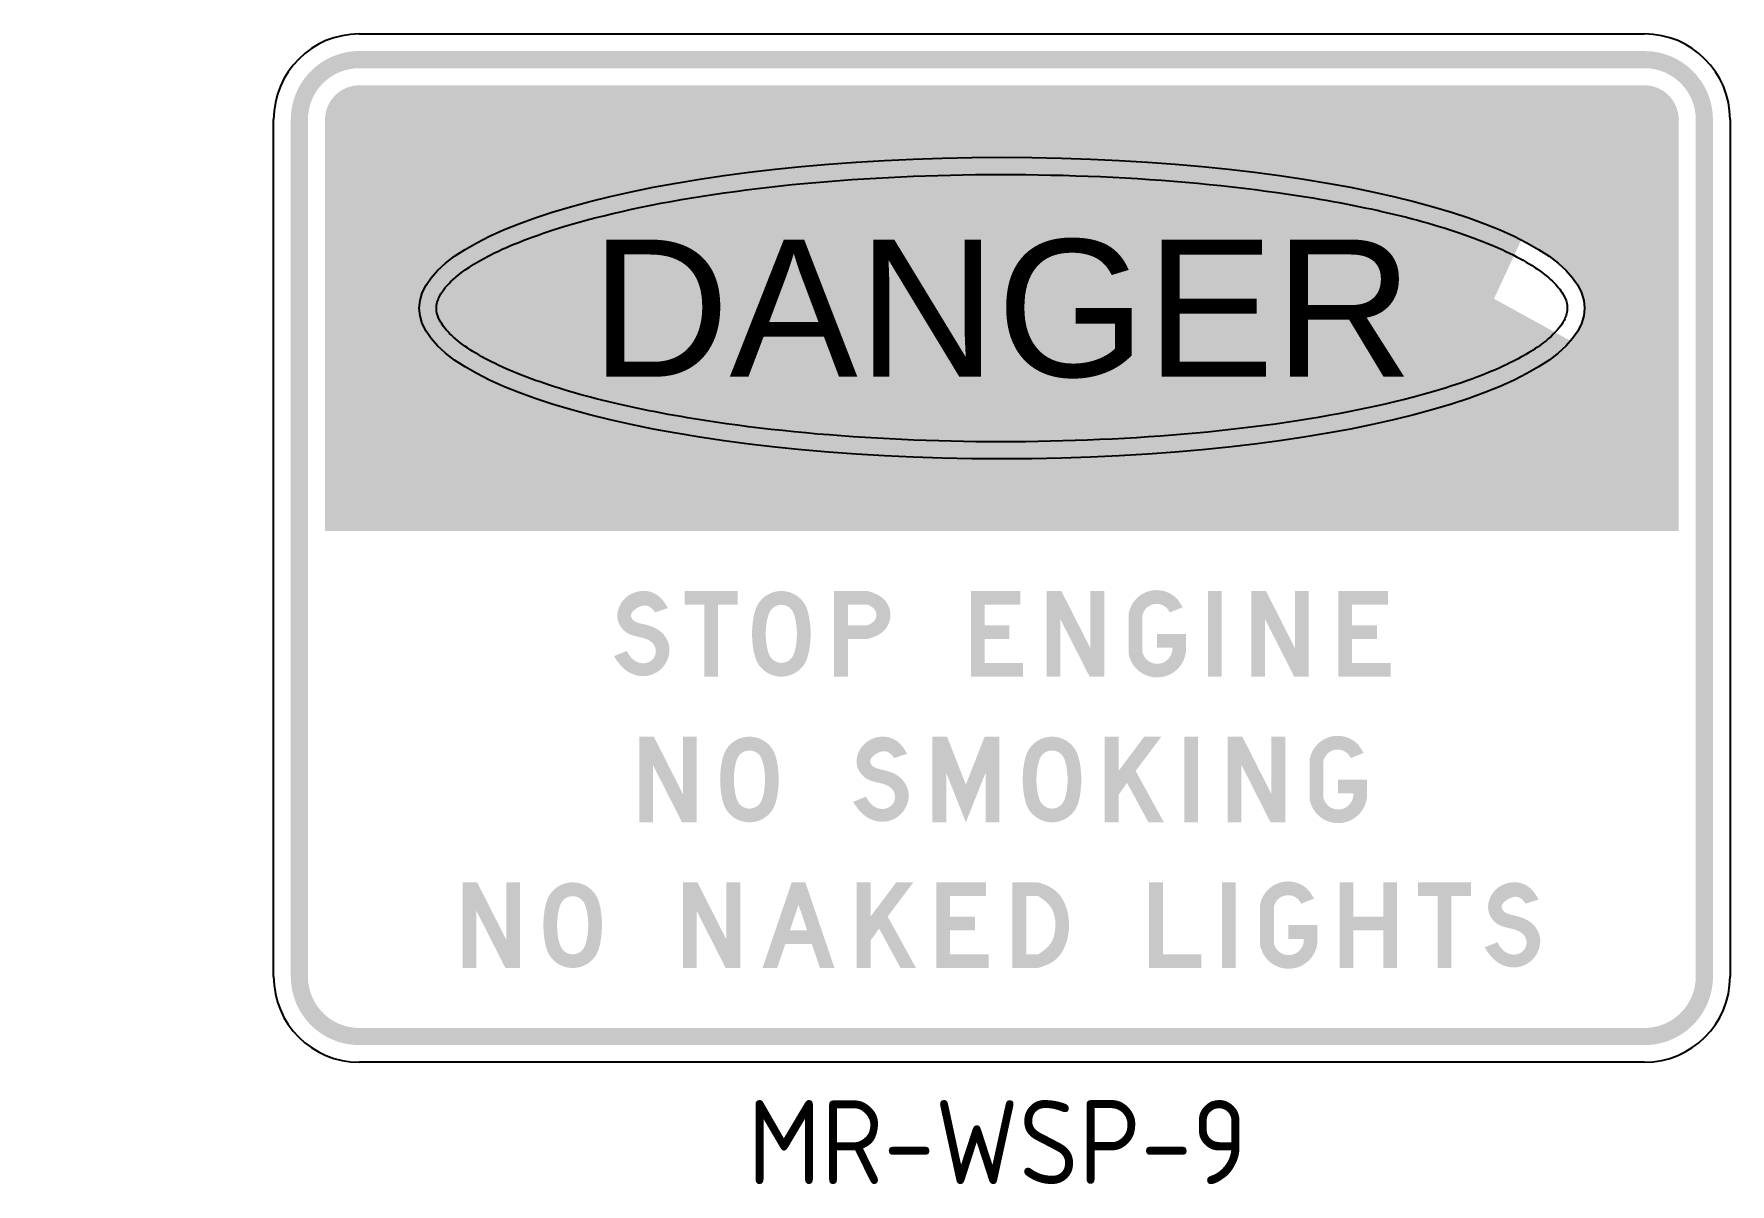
# Model space of a CAD drawing. Extents: x -6.6 to 43.9, y 0.2 to 34.4.
import ezdxf
from ezdxf.enums import TextEntityAlignment as Align

# ---------------------------------------------------------------- set-up
doc = ezdxf.new("R2010")
doc.units = 0
doc.header["$MEASUREMENT"] = 0
doc.layers.add('L25', color=1, linetype='CONTINUOUS')
doc.layers.add('T25', color=1, linetype='CONTINUOUS')
doc.styles.add('ISO', font='iso')
doc.styles.add('SWIS721', font='swissko.ttf')

msp = doc.modelspace()

# ---------------------------------------------------------------- texts
at = {"layer": 'L25', "style": 'SWIS721', "width": 0.9365264384868079}
msp.add_text('DANGER', height=4.08, dxfattribs=at).set_placement((9.938999335797291, 24.24736279959515), (34.41899933579731, 24.24736279959518), align=Align.FIT)
at = {"layer": 'T25', "style": 'ISO'}
msp.add_text('MR-WSP-9', height=2.5, dxfattribs=at).set_placement((22.04967026917745, 0.2224958058568518), align=Align.CENTER)

# ---------------------------------------------------------------- hatches: boundary and pattern name
at = {"layer": 'L25'}
h = msp.add_hatch(color=256, dxfattribs=at)
edge = h.paths.add_edge_path(flags=16)
edge.add_line((41.3039993357973, 4.867362799595185), (3.0539993357973, 4.867362799595227))
edge.add_arc((3.0539993357973, 6.397362799595271), 1.530000000000015, 180.0000000000005, 270, ccw=False)
edge.add_line((1.523999335797271, 6.397362799595214), (1.523999335797271, 31.89736279959517))
edge.add_arc((3.0539993357973, 31.89736279959516), 1.53, 90.00000000000051, 180.0000000000005, ccw=False)
edge.add_line((3.0539993357973, 33.42736279959519), (41.3039993357973, 33.42736279959519))
edge.add_arc((41.30399933579724, 31.89736279959516), 1.530000000000044, 1.0800249583553523e-12, 89.99999999999841, ccw=False)
edge.add_line((42.83399933579727, 31.89736279959516), (42.83399933579727, 6.397362799595157))
edge.add_arc((41.3039993357973, 6.397362799595157), 1.529999999999978, -90.0000000000008, 2.8421709430404007e-13, ccw=False)
edge = h.paths.add_edge_path()
edge.add_line((41.3039993357973, 4.357362799595194), (3.0539993357973, 4.357362799595236))
edge.add_arc((3.0539993357973, 6.397362799595214), 2.04, 180, 270, ccw=False)
edge.add_line((1.01399933579728, 6.397362799595214), (1.01399933579728, 31.89736279959517))
edge.add_arc((3.053999335797243, 31.89736279959521), 2.039999999999971, 89.9999999999996, 180.0000000000008, ccw=False)
edge.add_line((3.0539993357973, 33.93736279959523), (41.30399933579734, 33.93736279959523))
edge.add_arc((41.3039993357973, 31.89736279959516), 2.040000000000008, -2.2737367544323206e-13, 89.99999999999898, ccw=False)
edge.add_line((43.34399933579726, 31.89736279959516), (43.34399933579726, 6.397362799595157))
edge.add_arc((41.3039993357973, 6.397362799595157), 2.039999999999985, -90.00000000000051, 0, ccw=False)
h = msp.add_hatch(color=256, dxfattribs=at)
edge = h.paths.add_edge_path()
edge.add_arc((3.0539993357973, 31.89736279959516), 1.02, 90.00000000000081, 180.0000000000008)
edge.add_line((2.03399933579729, 31.89736279959516), (2.03399933579729, 19.65736279959516))
edge.add_line((2.03399933579729, 19.65736279959521), (42.32399933579731, 19.65736279959521))
edge.add_line((42.32399933579734, 19.65736279959521), (42.32399933579734, 25.42453580026911))
edge.add_line((42.32399933579734, 25.4245358002691), (39.10672744464489, 25.31452984457131))
edge.add_ellipse((22.1789993357973, 26.28736279959514), major_axis=(-17.34, 0), ratio=0.2588235294117651, start_angle=206.9166879231852, end_angle=527.4810127889083, ccw=False)
edge.add_line((37.64048285135732, 28.31905542098968), (42.32399933579732, 29.81436292563582))
edge.add_line((42.32399933579734, 29.81436292563581), (42.32399933579734, 31.89736279959514))
edge.add_arc((41.30399933579724, 31.89736279959516), 1.020000000000058, 1.628443996909228e-12, 89.99999999999838)
edge.add_line((41.3039993357973, 32.9173627995952), (3.0539993357973, 32.9173627995952))
h = msp.add_hatch(color=256, dxfattribs=at)
edge = h.paths.add_edge_path()
edge.add_ellipse((22.1789993357973, 26.28736279959514), major_axis=(-17.34, 0), ratio=0.2588235294117651, start_angle=206.9166879231852, end_angle=527.4810127889083, ccw=False)
edge.add_line((37.64048285135732, 28.31905542098968), (42.32399933579728, 29.81436292563582))
edge.add_line((42.32399933579734, 29.81436292563581), (42.32399933579734, 31.89736279959519))
edge.add_arc((41.30399933579724, 31.89736279959516), 1.020000000000058, 1.628443996909228e-12, 89.99999999999838)
edge.add_line((41.3039993357973, 32.9173627995952), (3.0539993357973, 32.9173627995952))
edge.add_arc((3.0539993357973, 31.89736279959516), 1.02, 90.00000000000081, 180.0000000000008)
edge.add_line((2.03399933579729, 31.89736279959516), (2.03399933579729, 19.65736279959516))
edge.add_line((2.03399933579729, 19.65736279959521), (42.32399933579731, 19.65736279959521))
edge.add_line((42.32399933579734, 19.65736279959521), (42.32399933579734, 25.42453580026911))
edge.add_line((42.32399933579734, 25.4245358002691), (39.10672744464489, 25.31452984457131))
edge = h.paths.add_edge_path(flags=17)
edge.add_line((42.32399933579734, 29.81436292563581), (37.64048285135738, 28.31905542098967))
edge.add_ellipse((22.1789993357973, 26.28736279959514), major_axis=(-17.34, 0), ratio=0.2588235294117651, start_angle=167.4810127889082, end_angle=206.9166879231852, ccw=False)
edge.add_line((39.10672744464489, 25.31452984457127), (42.32399933579734, 25.4245358002691))
edge.add_line((42.32399933579734, 25.4245358002691), (42.32399933579734, 29.81436292563581))
h = msp.add_hatch(color=256, dxfattribs=at)
edge = h.paths.add_edge_path()
edge.add_line((27.66043632433593, 16.0861210994679), (27.66043632433593, 16.59551290580386))
edge.add_line((27.66043632433593, 16.59551290580384), (26.79513757907527, 16.59551290580384))
edge.add_line((26.79513757907534, 16.59551290580384), (26.79513757907534, 16.18844434440874))
edge.add_line((26.79513757907534, 16.18844434440877), (27.2533677629409, 16.18844434440877))
edge.add_arc((26.80285024207416, 16.15519788153415), 0.4517425858844799, -167.7603682689754, 4.22055804306018, ccw=False)
edge.add_line((26.36137599726089, 16.05942807904853), (26.36137599726089, 17.13159773255917))
edge.add_arc((26.78529089495163, 17.05722838437907), 0.4303889408812618, 38.86390389867728, 170.0495944512836, ccw=False)
edge.add_line((27.12040834084598, 17.32728567069097), (27.17773753841935, 17.23392097750006))
edge.add_line((27.17773753841936, 17.23392097750002), (27.56033749776341, 17.38740584491127))
edge.add_line((27.56033749776344, 17.38740584491131), (27.41201469943486, 17.61813019786688))
edge.add_arc((26.78485340037969, 17.05191771539091), 0.8449425248761997, 42.07629038227596, 169.4081457272808)
edge.add_line((25.95430743586576, 17.20722795708065), (25.95430743586576, 15.983797854527))
edge.add_arc((26.79986087100696, 16.16019738949768), 0.863757725069362, 191.7840411082913, 355.08024228448)
h.paths.add_polyline_path([(28.72370830437353, 15.32092118077981), (28.3166397429784, 15.32092118077981), (28.3166397429784, 17.87010463082788), (28.72370830437353, 17.87010463082788)])
h.paths.add_polyline_path([(31.31515570341895, 17.87010463082788), (31.31515570341895, 15.32092118077981), (30.8813941216045, 15.32092118077981), (30.01387095797554, 17.02927448761835), (30.01387095797554, 15.32092118077981), (29.60680239658041, 15.32092118077981), (29.60680239658041, 17.87010463082788), (30.04056397839491, 17.87010463082788), (30.90586272365556, 16.16175132398939), (30.90586272365556, 17.87010463082788)])
h.paths.add_polyline_path([(33.34382525528969, 16.44202803839261), (32.60531835702096, 16.44202803839261), (32.60531835702096, 15.72798974217494), (33.75311823505308, 15.72798974217494), (33.75311823505308, 15.32092118077981), (32.19824979562588, 15.32092118077981), (32.19824979562588, 17.87010463082788), (33.67526359216333, 17.87010463082788), (33.67526359216333, 17.4630360694328), (32.60531835702096, 17.4630360694328), (32.60531835702096, 16.851321018156), (33.34382525528969, 16.851321018156)])
h.paths.add_polyline_path([(25.22469821107012, 17.87010463082788), (25.22469821107012, 15.32092118077981), (24.79093662925561, 15.32092118077981), (23.92341346562671, 17.02927448761835), (23.92341346562671, 15.32092118077981), (23.51634490423157, 15.32092118077981), (23.51634490423157, 17.87010463082788), (23.95010648604608, 17.87010463082788), (24.81540523130673, 16.16175132398939), (24.81540523130673, 17.87010463082788)])
h.paths.add_polyline_path([(22.40191130172366, 16.44202803839261), (21.66340440345488, 16.44202803839261), (21.66340440345488, 15.72798974217494), (22.81120428148705, 15.72798974217494), (22.81120428148705, 15.32092118077981), (21.2563358420598, 15.32092118077981), (21.2563358420598, 17.87010463082788), (22.73334963859725, 17.87010463082788), (22.73334963859725, 17.4630360694328), (21.66340440345488, 17.4630360694328), (21.66340440345488, 16.851321018156), (22.40191130172366, 16.851321018156)])
h.paths.add_polyline_path([(15.26634791267824, 15.40100024203787), (15.30759885344077, 15.38296594389971), (15.34979256526952, 15.3672516446066), (15.3927943665837, 15.3538834115613), (15.43646957580228, 15.34288731216657), (15.48068351134444, 15.3342894138251), (15.52530149162925, 15.32811578393967), (15.5701888350759, 15.32439248991312), (15.61521086010339, 15.32314559914812), (15.66023288513088, 15.32439248991312), (15.7051202285775, 15.32811578393967), (15.74973820886237, 15.3342894138251), (15.7939521444045, 15.34288731216657), (15.83762735362311, 15.3538834115613), (15.8806291549372, 15.36725164460665), (15.92282286676598, 15.38296594389971), (15.96407380752856, 15.40100024203787), (16.00425091611652, 15.42131833429499), (16.04323761331216, 15.44384346665186), (16.08092094037011, 15.46848874776606), (16.1171879385451, 15.49516728629499), (16.15192564909194, 15.52379219089619), (16.18502111326526, 15.5542765702271), (16.21636137231991, 15.58653353294528), (16.24583346751061, 15.62047618770811), (16.27335774843993, 15.65610743089371), (16.29898779810259, 15.69378930976262), (16.32281050784098, 15.73397365929583), (16.34491276899769, 15.77711231447438), (16.3653814729152, 15.82365711027944), (16.38430351093595, 15.87405988169189), (16.40176577440258, 15.92877246369295), (16.41785515465753, 15.98824669126361), (16.43261726965562, 16.05275047937658), (16.44593264380092, 16.12181606297133), (16.45764052810972, 16.19479175697916), (16.46758017359844, 16.27102587633112), (16.47559083128343, 16.34986673595836), (16.48151175218101, 16.43066265079216), (16.4851821873076, 16.51276193576359), (16.48644138767946, 16.59551290580384), (16.4851821873076, 16.67826459993864), (16.48151175218101, 16.76036895357174), (16.47559083128343, 16.84117862620138), (16.46758017359844, 16.92004627732592), (16.45764052810972, 16.99632456644366), (16.44593264380086, 17.06936615305284), (16.43261726965557, 17.13852369665176), (16.41785515465753, 17.20314985673883), (16.40176577440258, 17.26277904053694), (16.38430351093595, 17.31767264616821), (16.3653814729152, 17.36827381947944), (16.34491276899769, 17.41502570631746), (16.32281050784098, 17.45837145252898), (16.29898779810259, 17.49875420396097), (16.27335774843993, 17.53661710646008), (16.24583346751061, 17.57240330587319), (16.21636137231991, 17.60646833261012), (16.18502111326526, 17.63881725533241), (16.15192564909194, 17.66936752726474), (16.1171879385451, 17.69803660163166), (16.08092094037011, 17.72474193165783), (16.04323761331216, 17.74940097056793), (16.00425091611652, 17.77193117158646), (15.96407380752856, 17.79224998793813), (15.92282286676598, 17.8102842860763), (15.8806291549372, 17.82599858536935), (15.83762735362311, 17.83936681841465), (15.7939521444045, 17.85036291780943), (15.74973820886237, 17.8589608161509), (15.7051202285775, 17.86513444603634), (15.66023288513088, 17.86885774006288), (15.61521086010339, 17.87010463082788), (15.5701888350759, 17.86885774006288), (15.52530149162925, 17.86513444603634), (15.48068351134444, 17.8589608161509), (15.43646957580228, 17.85036291780943), (15.3927943665837, 17.8393668184147), (15.34979256526952, 17.8259985853694), (15.30759885344077, 17.8102842860763), (15.26634791267824, 17.79224998793813), (15.22617080409026, 17.77193117158646), (15.18718410689465, 17.74940097056793), (15.1495007798367, 17.72474193165783), (15.11323378166171, 17.69803660163166), (15.07849607111487, 17.66936752726468), (15.04540060694148, 17.63881725533236), (15.01406034788687, 17.60646833261012), (14.98458825269623, 17.57240330587319), (14.95706397176681, 17.53661710646008), (14.93143392210419, 17.49875420396097), (14.90761121236579, 17.45837145252898), (14.88550895120912, 17.41502570631746), (14.8650402472916, 17.36827381947944), (14.8461182092708, 17.31767264616821), (14.8286559458042, 17.26277904053694), (14.81256656554928, 17.20314985673883), (14.79780445055121, 17.13852369665182), (14.78448907640592, 17.06936615305284), (14.77278119209709, 16.99632456644366), (14.76284154660837, 16.92004627732598), (14.75483088892338, 16.84117862620138), (14.74890996802577, 16.76036895357174), (14.74523953289921, 16.67826459993864), (14.74398033252731, 16.59551290580384), (14.74523953289921, 16.51276193576359), (14.74890996802577, 16.43066265079216), (14.75483088892338, 16.34986673595836), (14.76284154660837, 16.27102587633112), (14.77278119209709, 16.19479175697916), (14.78448907640592, 16.12181606297133), (14.79780445055121, 16.05275047937658), (14.81256656554928, 15.98824669126361), (14.8286559458042, 15.92877246369295), (14.8461182092708, 15.87405988169189), (14.8650402472916, 15.82365711027944), (14.88550895120912, 15.77711231447438), (14.90761121236579, 15.73397365929583), (14.93143392210419, 15.69378930976262), (14.95706397176681, 15.65610743089371), (14.98458825269623, 15.62047618770811), (15.01406034788687, 15.58653353294528), (15.04540060694148, 15.5542765702271), (15.07849607111487, 15.52379219089619), (15.11323378166171, 15.49516728629499), (15.1495007798367, 15.46848874776606), (15.18718410689465, 15.44384346665186), (15.22617080409026, 15.42131833429499)])
h.paths.add_polyline_path([(15.61521086010339, 15.73169710612206), (15.64687623759792, 15.73300771720494), (15.67834610957183, 15.7368990011604), (15.70942497050441, 15.74331013404861), (15.73991731487507, 15.75218029192996), (15.76962763716307, 15.76344865086458), (15.79836043184787, 15.77705438691271), (15.82592019340879, 15.79293667613467), (15.85211141632513, 15.81103469459072), (15.87678131665305, 15.83137088921086), (15.89994799675549, 15.85430079040498), (15.92167228057224, 15.88026319945271), (15.94201499204311, 15.90969691763377), (15.96103695510777, 15.94304074622778), (15.97879899370605, 15.98073348651451), (15.99536193177767, 16.0232139397736), (16.01078659326242, 16.07092090728463), (16.02509108052325, 16.12410275346843), (16.03812260961632, 16.18224609530961), (16.04968567502101, 16.24464711293382), (16.05958477121655, 16.31060198646674), (16.06762439268235, 16.37940689603403), (16.07360903389781, 16.4503580217613), (16.07734318934223, 16.52275154377423), (16.07863135349493, 16.5958836421986), (16.07734318934223, 16.66904760078182), (16.07360903389781, 16.74152511775918), (16.06762439268235, 16.81259499498788), (16.05958477121655, 16.88153603432511), (16.04968567502101, 16.94762703762797), (16.03812260961632, 17.0101468067536), (16.02509108052325, 17.0683741435592), (16.01078659326242, 17.12158784990191), (15.99536193177767, 17.16926223315954), (15.97879899370605, 17.2116536227926), (15.96103695510777, 17.24921385378195), (15.94201499204311, 17.28239476110878), (15.92167228057224, 17.31164817975412), (15.89994799675549, 17.33742594469902), (15.87678131665305, 17.36017989092454), (15.85211141632513, 17.38036185341178), (15.82592019340879, 17.39833749989373), (15.79836043184787, 17.41412782911152), (15.76962763716307, 17.4276676725583), (15.73991731487507, 17.43889186172714), (15.70942497050441, 17.44773522811118), (15.67834610957183, 17.4541326032035), (15.64687623759792, 17.45801881849729), (15.61521086010339, 17.45932870548563), (15.58354548260888, 17.45801881849729), (15.55207561063497, 17.4541326032035), (15.52099674970236, 17.44773522811113), (15.49050440533171, 17.43889186172714), (15.46079408304365, 17.4276676725583), (15.43206128835888, 17.41412782911146), (15.40450152679801, 17.39833749989373), (15.37831030388162, 17.38036185341178), (15.35364040355375, 17.36017989092454), (15.33047372345132, 17.33742594469902), (15.30874943963451, 17.31164817975412), (15.28840672816369, 17.28239476110878), (15.26938476509901, 17.24921385378195), (15.25162272650073, 17.2116536227926), (15.23505978842911, 17.16926223315954), (15.21963512694441, 17.12158784990191), (15.20533063968355, 17.0683741435592), (15.19229911059045, 17.0101468067536), (15.1807360451858, 16.94762703762797), (15.17083694899026, 16.88153603432511), (15.16279732752446, 16.81259499498788), (15.156812686309, 16.74152511775918), (15.15307853086458, 16.66904760078182), (15.15179036671185, 16.5958836421986), (15.15307853086458, 16.52275154377423), (15.156812686309, 16.4503580217613), (15.16279732752446, 16.37940689603403), (15.17083694899029, 16.31060198646674), (15.1807360451858, 16.24464711293382), (15.19229911059045, 16.18224609530961), (15.20533063968355, 16.12410275346843), (15.21963512694441, 16.07092090728463), (15.23505978842911, 16.02321393977354), (15.25162272650073, 15.98073348651451), (15.26938476509901, 15.94304074622778), (15.28840672816369, 15.90969691763377), (15.30874943963451, 15.88026319945271), (15.33047372345132, 15.85430079040498), (15.35364040355375, 15.83137088921086), (15.37831030388162, 15.81103469459072), (15.40450152679801, 15.79293667613467), (15.43206128835888, 15.77705438691271), (15.46079408304365, 15.76344865086458), (15.49050440533171, 15.75218029192996), (15.52099674970236, 15.74331013404867), (15.55207561063497, 15.7368990011604), (15.58354548260888, 15.73300771720494)], flags=16)
h.paths.add_polyline_path([(14.31392611465998, 17.87010463082788), (12.73458907318167, 17.87010463082788), (12.73458907318167, 17.4630360694328), (13.31961110403913, 17.4630360694328), (13.31961110403913, 15.32092118077981), (13.72890408380252, 15.32092118077981), (13.72890408380252, 17.4630360694328), (14.31392611465998, 17.4630360694328)])
h.paths.add_polyline_path([(10.6325137151577, 15.93263623205661), (10.7183069683276, 15.80219205230117), (10.80063977378205, 15.69446126947804), (10.87970112019093, 15.60692403465447), (10.95567999622426, 15.53706049889763), (11.02876539055194, 15.48235081327465), (11.09914629184405, 15.44027512885276), (11.1670116887704, 15.40831359669914), (11.23255057000105, 15.38394636788109), (11.29595554467852, 15.36505039726302), (11.3574337038358, 15.35108985489961), (11.41719575897849, 15.3419257146428), (11.4754524216122, 15.3374189503445), (11.53241440324248, 15.33743053585692), (11.58829241537495, 15.34182144503177), (11.64329716951517, 15.35045265172118), (11.69763937716874, 15.36318512977709), (11.75143091093918, 15.37988564580769), (11.80438828782152, 15.40044413744579), (11.85612918590869, 15.42475633508036), (11.90627128329362, 15.45271796910038), (11.95443225806937, 15.48422476989481), (12.00022978832877, 15.51917246785274), (12.04328155216484, 15.55745679336303), (12.08320522767053, 15.59897347681471), (12.11967786868945, 15.64353787410505), (12.15261403206824, 15.69064384316374), (12.18198765040407, 15.73970486742894), (12.20777265629414, 15.79013443033875), (12.22994298233584, 15.84134601533106), (12.24847256112628, 15.89275310584412), (12.26333532526274, 15.94376918531583), (12.27450520734254, 15.99380773718428), (12.28199017240536, 16.04239520363285), (12.28593431526079, 16.08950986182583), (12.28651576316113, 16.13524294767285), (12.28391264335841, 16.17968569708364), (12.27830308310479, 16.22292934596777), (12.26986520965244, 16.26506513023486), (12.25877715025354, 16.30618428579459), (12.24521703216021, 16.34637804855657), (12.22934632845059, 16.38570289789345), (12.21125989550694, 16.42407628702983), (12.19103593553751, 16.46138091265334), (12.1687526507506, 16.49749947145153), (12.14448824335443, 16.53231466011209), (12.11832091555726, 16.56570917532264), (12.09032886956737, 16.59756571377068), (12.06059030759303, 16.62776697214395), (12.02918560412598, 16.65621954224912), (11.99620382279244, 16.68292559636984), (11.96173619950193, 16.70791120190887), (11.9258739701641, 16.73120242626891), (11.88870837068862, 16.75282533685277), (11.85033063698509, 16.77280600106315), (11.81083200496323, 16.7911704863028), (11.77030371053254, 16.80794485997455), (11.7288999858261, 16.8231747400331), (11.68702704787012, 16.83698394664168), (11.64515410991407, 16.84951585051533), (11.60375038520766, 16.86091382236918), (11.56328508700034, 16.87132123291843), (11.52422742854168, 16.88088145287816), (11.48704662308126, 16.88973785296366), (11.45221188386861, 16.89803380388986), (11.42007512084098, 16.90592353778982), (11.39051903068585, 16.91360473246783), (11.36330900677859, 16.92128592714579), (11.3382104424943, 16.92917566104575), (11.31498873120825, 16.93748247338982), (11.2934092662957, 16.94641490339995), (11.27323744113178, 16.95618149029815), (11.25423864909177, 16.96699077330652), (11.23624127977416, 16.97900422550316), (11.21932570767086, 16.99219505539082), (11.20363530349698, 17.00648940532841), (11.1893134379676, 17.02181341767471), (11.17650348179797, 17.03809323478868), (11.1653488057031, 17.0552549990291), (11.15599278039821, 17.07322485275489), (11.1485787765985, 17.09192893832483), (11.1432943347848, 17.1113100522719), (11.14050367450113, 17.13137760782479), (11.14061518505736, 17.15215767238629), (11.14403725576324, 17.17367631335912), (11.1511782759286, 17.19595959814609), (11.16244663486324, 17.21903359414978), (11.17825072187691, 17.24292436877323), (11.19899892627947, 17.26765798941892), (11.22491209689983, 17.29313308285407), (11.25546092064309, 17.318738513303), (11.28992854393357, 17.34373570435434), (11.32759811319565, 17.36738607959677), (11.36775277485347, 17.38895106261896), (11.40967567533141, 17.40769207700953), (11.45264996105377, 17.4228705463571), (11.49595877844479, 17.43374789425047), (11.53905616023565, 17.43950082521923), (11.58207968438543, 17.43896716755728), (11.62533781515998, 17.43090003049969), (11.66913901682517, 17.41405252328127), (11.713791753647, 17.3871777551372), (11.75960448989139, 17.34902883530231), (11.80688568982418, 17.29835887301158), (11.85594381771133, 17.23392097750002), (12.23854377705538, 17.36071282449194), (12.18122771320435, 17.45960277526183), (12.12598183558868, 17.54227228466846), (12.07268666861231, 17.61053955405396), (12.02122273667942, 17.66622278476029), (11.97147056419396, 17.71114017812954), (11.92331067556, 17.74710993550377), (11.87662359518163, 17.7759502582249), (11.8312898474629, 17.79947934763504), (11.78716750987763, 17.81923662868576), (11.74402487217918, 17.83564642076618), (11.7016077771907, 17.84885426687509), (11.65966206773533, 17.85900571001122), (11.61793358663624, 17.86624629317316), (11.57616817671661, 17.87072155935977), (11.53411168079955, 17.87257705156958), (11.49150994170824, 17.8719583128015), (11.44819533156107, 17.86898373250955), (11.40434633965742, 17.86366308596979), (11.36022798459203, 17.8559789949137), (11.31610528495955, 17.84591408107286), (11.27224325935452, 17.8334509661787), (11.22890692637174, 17.81857227196275), (11.18636130460581, 17.80126062015654), (11.14487141265136, 17.78149863249143), (11.10467837398389, 17.75928848125113), (11.06592773160213, 17.73471054092744), (11.02874113338552, 17.70786473656415), (10.99324022721362, 17.67885099320523), (10.959546660966, 17.64776923589454), (10.9277820825221, 17.614719389676), (10.89806813976145, 17.5798013795935), (10.87052648056357, 17.54311513069081), (10.8452729600518, 17.50478518722571), (10.82240026232483, 17.46503457031054), (10.80199527872523, 17.42411092027146), (10.78414490059541, 17.38226187743464), (10.76893601927787, 17.33973508212625), (10.75645552611525, 17.2967781746724), (10.74679031244995, 17.2536387953993), (10.74002726962453, 17.21056458463306), (10.73623301433489, 17.16778218395882), (10.73539306469058, 17.12543423999711), (10.73747266415469, 17.08364240062735), (10.74243705619017, 17.04252831372935), (10.75025148425999, 17.00221362718236), (10.76088119182714, 16.96281998886599), (10.77429142235468, 16.92446904665974), (10.79044741930551, 16.88728244844316), (10.80925649858108, 16.85139125532453), (10.83039426583588, 16.81696418132719), (10.85347839916295, 16.78417935370328), (10.87812657665521, 16.75321489970497), (10.9039564764056, 16.72424894658445), (10.93058577650714, 16.69745962159385), (10.95763215505269, 16.67302505198523), (10.98471329013523, 16.65112336501085), (11.01152578615057, 16.63185520980903), (11.03808195270543, 16.6150113230633), (11.06447302570956, 16.60030496334332), (11.09079024107254, 16.58744938921882), (11.11712483470407, 16.57615785925952), (11.14356804251369, 16.56614363203516), (11.17021110041111, 16.55711996611541), (11.19714524430589, 16.54880012006998), (11.22443057404337, 16.54093645357273), (11.25200264521112, 16.53343773071407), (11.27976587733241, 16.52625181668839), (11.30762468993046, 16.51932657669033), (11.33548350252852, 16.51260987591422), (11.36324673464975, 16.50604957955466), (11.39081880581756, 16.49959355280606), (11.41810413555498, 16.49318966086298), (11.44503538307174, 16.48676259789528), (11.47165816632258, 16.48014437397404), (11.49804634294858, 16.47314382814574), (11.52427377059101, 16.46556979945683), (11.5504143068909, 16.4572311269539), (11.57654180948941, 16.44793664968336), (11.60273013602767, 16.43749520669161), (11.62905314414684, 16.42571563702523), (11.65551735069758, 16.41243501941693), (11.68185990936877, 16.39760339134483), (11.70775063305896, 16.38119902997329), (11.73285933466653, 16.36320021246667), (11.75685582708996, 16.34358521598938), (11.77940992322772, 16.32233231770573), (11.80019143597823, 16.29941979478014), (11.81887017823999, 16.27482592437696), (11.83516592543339, 16.24857967027697), (11.84899830306659, 16.22091274272697), (11.86033689916974, 16.19210753859011), (11.86915130177297, 16.16244645472949), (11.87541109890634, 16.13221188800827), (11.87908587860008, 16.10168623528966), (11.88014522888415, 16.07115189343682), (11.87855873778881, 16.0408912593129), (11.87431988846333, 16.01116500694536), (11.86751774453376, 15.98214691901933), (11.8582652647454, 15.95398905538417), (11.84667540784346, 15.9268434758892), (11.83286113257327, 15.90086224038396), (11.81693539768008, 15.8761974087177), (11.79901116190911, 15.85300104073991), (11.77920138400569, 15.8314251962999), (11.75762988413283, 15.81160383288415), (11.73446392812491, 15.79359849852682), (11.70988164323404, 15.77745263889926), (11.6840611567124, 15.7632096996727), (11.65718059581212, 15.7509131265183), (11.62941808778535, 15.74060636510751), (11.60095175988425, 15.73233286111139), (11.57195973936098, 15.72613606020133), (11.54257851803271, 15.72206664899375), (11.5127780459768, 15.72020427788595), (11.48248663783571, 15.72063583822046), (11.45163260825188, 15.72344822133971), (11.42014427186771, 15.72872831858626), (11.38794994332562, 15.73656302130263), (11.35497793726807, 15.74703922083137), (11.32115656833753, 15.76024380851499), (11.2864213921215, 15.77648162814671), (11.25073692798856, 15.79692933332308), (11.21407493625239, 15.8229815300914), (11.17640717722668, 15.85603282449898), (11.13770541122506, 15.89747782259315), (11.0979413985612, 15.94871113042115), (11.05708689954889, 16.01112735403029), (11.01511367450172, 16.0861210994679)])
h.paths.add_polyline_path([(18.17996523872949, 17.87010463082788), (18.30397439047749, 17.83338290129382), (18.40878490009771, 17.79362866390602), (18.49646912610905, 17.7513545775854), (18.56909942703035, 17.70707330125276), (18.62874816138051, 17.66129749382901), (18.67748768767842, 17.61453981423483), (18.71739036444302, 17.56731292139114), (18.75052855019311, 17.52012947421861), (18.77866613918172, 17.47340582706693), (18.80233316859812, 17.42717311600046), (18.82175121136575, 17.38136617251229), (18.83714184040798, 17.33591982809548), (18.84872662864828, 17.29076891424324), (18.85672714900994, 17.2458482624487), (18.86136497441646, 17.20109270420488), (18.86286167779122, 17.15643707100497), (18.86136497441646, 17.11181402205847), (18.85672714900994, 17.06714752744074), (18.84872662864828, 17.02235938494351), (18.83714184040798, 16.97737139235846), (18.82175121136575, 16.93210534747743), (18.80233316859812, 16.88648304809203), (18.77866613918172, 16.84042629199416), (18.75052855019311, 16.79385687697538), (18.71739036444302, 16.74679145720984), (18.67748768767842, 16.69962611240044), (18.62874816138051, 16.65285177863228), (18.56909942703035, 16.60695939199059), (18.49646912610905, 16.56243988856062), (18.40878490009771, 16.51978420442754), (18.30397439047749, 16.47948327567644), (18.17996523872949, 16.44202803839261), (17.59494320787201, 16.44202803839261), (17.59494320787201, 15.32092118077981), (17.18565022810861, 15.32092118077981), (17.18565022810861, 17.87010463082788)])
h.paths.add_polyline_path([(18.17996523872949, 16.851321018156), (17.59494320787201, 16.851321018156), (17.59494320787201, 17.4630360694328), (18.17996523872949, 17.4630360694328), (18.25383156899801, 17.42877155465538), (18.31294374930815, 17.39287131035525), (18.35881368901966, 17.3555764600078), (18.39295329749223, 17.31712812708849), (18.41687448408547, 17.2777674350728), (18.43208915815913, 17.2377355074363), (18.4401092290729, 17.19727346765427), (18.44244660618642, 17.15662243920229), (18.4401092290729, 17.11601920098872), (18.43208915815913, 17.07568315365342), (18.41687448408547, 17.03582935326898), (18.39295329749223, 16.99667285590823), (18.35881368901966, 16.95842871764381), (18.31294374930815, 16.92131199454855), (18.25383156899801, 16.88553774269502)], flags=16)
h = msp.add_hatch(color=256, dxfattribs=at)
edge = h.paths.add_edge_path()
edge.add_line((33.04797761230856, 11.75072969969148), (33.04797761230856, 12.26012150602743))
edge.add_line((33.04797761230856, 12.26012150602742), (32.1826788670479, 12.26012150602742))
edge.add_line((32.18267886704785, 12.26012150602742), (32.18267886704785, 11.85305294463231))
edge.add_line((32.18267886704785, 11.85305294463228), (32.64090905091341, 11.85305294463228))
edge.add_arc((32.19039153004667, 11.81980648175778), 0.4517425858844799, -167.7603682689754, 4.22055804306018, ccw=False)
edge.add_line((31.7489172852334, 11.7240366792721), (31.7489172852334, 12.79620633278275))
edge.add_arc((32.17283218292414, 12.72183698460265), 0.4303889408812618, 38.86390389867728, 170.0495944512836, ccw=False)
edge.add_line((32.50794962881855, 12.99189427091449), (32.56527882639192, 12.89852957772358))
edge.add_line((32.56527882639193, 12.89852957772359), (32.94787878573598, 13.05201444513484))
edge.add_line((32.94787878573595, 13.05201444513489), (32.79955598740737, 13.28273879809045))
edge.add_arc((32.17239468835226, 12.71652631561443), 0.8449425248761997, 42.07629038227596, 169.4081457272808)
edge.add_line((31.34184872383832, 12.87183655730428), (31.34184872383832, 11.64840645475063))
edge.add_arc((32.18740215897952, 11.82480598972126), 0.863757725069362, 191.7840411082913, 355.08024228448)
h.paths.add_polyline_path([(27.00200848732527, 10.98552978100338), (26.54377830345976, 10.98552978100338), (25.90537023176358, 12.16002267945487), (25.65178653777974, 11.80189132216191), (25.65178653777974, 10.98552978100338), (25.24249355801635, 10.98552978100338), (25.24249355801635, 13.53693764941977), (25.65178653777974, 13.53693764941977), (25.65178653777974, 12.51592961837957), (26.41698645646784, 13.53693764941977), (26.92637826280384, 13.53693764941977), (26.16117834411574, 12.51592961837957)])
h.paths.add_polyline_path([(20.52227778052759, 12.46476799590914), (20.52227778052759, 10.98552978100338), (20.1129848007642, 10.98552978100338), (20.1129848007642, 13.53693764941977), (20.5467463825787, 13.53693764941977), (21.10729981138508, 12.10886105698444), (21.66785324019145, 13.53693764941977), (22.1016148220059, 13.53693764941977), (22.1016148220059, 10.98552978100338), (21.69454626061082, 10.98552978100338), (21.69454626061082, 12.46476799590914), (21.10729981138508, 10.98552978100338)])
h.paths.add_polyline_path([(28.02079209999727, 10.98552978100338), (27.61372353860213, 10.98552978100338), (27.61372353860213, 13.53471323105151), (28.02079209999727, 13.53471323105151)])
h.paths.add_polyline_path([(13.09494484884289, 13.53471323105151), (13.09494484884289, 10.98552978100338), (12.66118326702843, 10.98552978100338), (11.7936601033995, 12.69388308784193), (11.7936601033995, 10.98552978100338), (11.38659154200434, 10.98552978100338), (11.38659154200434, 13.53471323105151), (11.82035312381885, 13.53471323105151), (12.68565186907949, 11.82635992421297), (12.68565186907949, 13.53471323105151)])
h.paths.add_polyline_path([(30.61223949904263, 13.53471323105151), (30.61223949904263, 10.98552978100338), (30.17847791722818, 10.98552978100338), (29.31095475359928, 12.69388308784193), (29.31095475359928, 10.98552978100338), (28.90388619220414, 10.98552978100338), (28.90388619220414, 13.53471323105151), (29.33764777401859, 13.53471323105151), (30.20294651927929, 11.82635992421297), (30.20294651927929, 13.53471323105151)])
h.paths.add_polyline_path([(23.32319124258601, 11.06560884226144), (23.36444218334856, 11.04757454412334), (23.40663589517732, 11.03186024483023), (23.44963769649144, 11.01849201178493), (23.49331290571004, 11.00749591239014), (23.5375268412522, 10.99889801404868), (23.58214482153704, 10.9927243841633), (23.62703216498363, 10.98900109013664), (23.67205419001118, 10.98775419937164), (23.71707621503865, 10.98900109013664), (23.76196355848529, 10.9927243841633), (23.8065815387701, 10.99889801404868), (23.85079547431224, 11.00749591239014), (23.89447068353087, 11.01849201178493), (23.93747248484496, 11.03186024483023), (23.97966619667378, 11.04757454412334), (24.0209171374363, 11.06560884226144), (24.06109424602428, 11.08592693451857), (24.10008094321989, 11.10845206687549), (24.13776427027784, 11.13309734798963), (24.17403126845284, 11.15977588651862), (24.20876897899967, 11.18840079111976), (24.24186444317303, 11.21888517045068), (24.27320470222764, 11.2511421331688), (24.30267679741837, 11.28508478793168), (24.33020107834773, 11.32071603111729), (24.35583112801032, 11.35839790998619), (24.37965383774878, 11.39858225951946), (24.40175609890542, 11.44172091469801), (24.42222480282294, 11.48826571050301), (24.44114684084377, 11.53866848191552), (24.45860910431031, 11.59338106391652), (24.47469848456524, 11.65285529148719), (24.48946059956336, 11.71735907960016), (24.50277597370859, 11.78642466319496), (24.51448385801746, 11.85940035720273), (24.52442350350617, 11.9356344765547), (24.53243416119113, 12.01447533618193), (24.53835508208874, 12.09527125101573), (24.54202551721528, 12.17737053598717), (24.5432847175872, 12.26012150602742), (24.54202551721528, 12.34287320016222), (24.53835508208874, 12.42497755379532), (24.53243416119113, 12.50578722642496), (24.52442350350617, 12.5846548775495), (24.51448385801746, 12.66093316666723), (24.50277597370859, 12.73397475327641), (24.48946059956336, 12.80313229687539), (24.47469848456524, 12.86775845696241), (24.45860910431031, 12.92738764076051), (24.44114684084371, 12.98228124639178), (24.42222480282294, 13.03288241970301), (24.40175609890542, 13.07963430654104), (24.37965383774872, 13.12298005275255), (24.35583112801032, 13.16336280418454), (24.33020107834767, 13.20122570668366), (24.30267679741837, 13.23701190609677), (24.2732047022277, 13.27107693283364), (24.24186444317303, 13.30342585555593), (24.20876897899967, 13.33397612748826), (24.17403126845284, 13.36264520185523), (24.13776427027784, 13.38935053188141), (24.10008094321989, 13.41400957079151), (24.06109424602428, 13.43653977181009), (24.0209171374363, 13.45685858816171), (23.97966619667378, 13.47489288629987), (23.93747248484496, 13.49060718559298), (23.89447068353087, 13.50397541863828), (23.85079547431224, 13.51497151803301), (23.8065815387701, 13.52356941637447), (23.76196355848529, 13.52974304625985), (23.71707621503865, 13.53346634028645), (23.67205419001118, 13.53471323105151), (23.62703216498363, 13.53346634028645), (23.58214482153704, 13.52974304625985), (23.5375268412522, 13.52356941637447), (23.49331290571004, 13.51497151803301), (23.44963769649144, 13.50397541863828), (23.40663589517732, 13.49060718559298), (23.36444218334856, 13.47489288629987), (23.32319124258601, 13.45685858816171), (23.28301413399799, 13.43653977181009), (23.24402743680241, 13.41400957079151), (23.20634410974446, 13.38935053188141), (23.17007711156947, 13.36264520185523), (23.13533940102263, 13.33397612748826), (23.10224393684928, 13.30342585555593), (23.07090367779463, 13.27107693283364), (23.04143158260393, 13.23701190609677), (23.01390730167461, 13.20122570668366), (22.98827725201193, 13.16336280418454), (22.96445454227353, 13.12298005275255), (22.94235228111683, 13.07963430654104), (22.92188357719937, 13.03288241970301), (22.90296153917853, 12.98228124639184), (22.88549927571194, 12.92738764076051), (22.86940989545701, 12.86775845696241), (22.85464778045892, 12.80313229687539), (22.84133240631365, 12.73397475327641), (22.82962452200485, 12.66093316666723), (22.81968487651608, 12.5846548775495), (22.81167421883112, 12.50578722642496), (22.80575329793351, 12.42497755379532), (22.80208286280697, 12.34287320016222), (22.80082366243508, 12.26012150602742), (22.80208286280697, 12.17737053598717), (22.80575329793351, 12.09527125101573), (22.81167421883112, 12.01447533618193), (22.81968487651608, 11.9356344765547), (22.82962452200485, 11.85940035720273), (22.84133240631365, 11.78642466319496), (22.85464778045892, 11.71735907960016), (22.86940989545701, 11.65285529148719), (22.88549927571194, 11.59338106391652), (22.90296153917853, 11.53866848191552), (22.92188357719937, 11.48826571050301), (22.94235228111683, 11.44172091469801), (22.96445454227353, 11.39858225951946), (22.98827725201193, 11.35839790998619), (23.01390730167458, 11.32071603111729), (23.04143158260393, 11.28508478793168), (23.07090367779463, 11.2511421331688), (23.10224393684928, 11.21888517045068), (23.13533940102263, 11.18840079111976), (23.17007711156947, 11.15977588651862), (23.20634410974446, 11.13309734798963), (23.24402743680241, 11.10845206687549), (23.28301413399799, 11.08592693451857)])
h.paths.add_polyline_path([(23.67205419001118, 11.39630570634563), (23.70371956750569, 11.39761631742851), (23.7351894394796, 11.40150760138397), (23.76626830041218, 11.40791873427224), (23.79676064478281, 11.41678889215353), (23.82647096707083, 11.42805725108815), (23.85520376175566, 11.44166298713634), (23.88276352331656, 11.45754527635825), (23.90895474623289, 11.47564329481429), (23.93362464656082, 11.49597948943443), (23.95679132666322, 11.51890939062849), (23.97851561048003, 11.54487179967623), (23.99885832195082, 11.57430551785728), (24.01788028501551, 11.60764934645135), (24.03564232361381, 11.64534208673808), (24.0522052616854, 11.68782253999711), (24.06762992317013, 11.7355295075082), (24.08193441043102, 11.78871135369207), (24.09496593952406, 11.84685469553324), (24.10652900492869, 11.90925571315745), (24.11642810112426, 11.97521058669031), (24.12446772259011, 12.04401549625754), (24.13045236380555, 12.11496662198488), (24.13418651924991, 12.18736014399781), (24.13547468340266, 12.26049224242212), (24.13418651924991, 12.3336562010054), (24.13045236380555, 12.40613371798275), (24.12446772259011, 12.47720359521151), (24.11642810112426, 12.54614463454868), (24.10652900492869, 12.61223563785154), (24.09496593952406, 12.67475540697717), (24.08193441043102, 12.73298274378277), (24.06762992317013, 12.78619645012554), (24.0522052616854, 12.83387083338317), (24.03564232361381, 12.87626222301617), (24.01788028501551, 12.91382245400553), (23.99885832195082, 12.94700336133235), (23.97851561048003, 12.97625677997769), (23.95679132666322, 13.00203454492259), (23.93362464656082, 13.02478849114812), (23.90895474623289, 13.0449704536353), (23.88276352331656, 13.06294610011724), (23.85520376175566, 13.07873642933509), (23.82647096707083, 13.09227627278182), (23.79676064478281, 13.10350046195066), (23.76626830041218, 13.1123438283347), (23.7351894394796, 13.11874120342708), (23.70371956750569, 13.12262741872087), (23.67205419001118, 13.12393730570926), (23.64038881251662, 13.12262741872087), (23.60891894054271, 13.11874120342708), (23.57784007961016, 13.1123438283347), (23.54734773523947, 13.10350046195066), (23.51763741295144, 13.09227627278182), (23.48890461826667, 13.07873642933509), (23.46134485670575, 13.06294610011724), (23.43515363378941, 13.0449704536353), (23.41048373346149, 13.02478849114812), (23.38731705335908, 13.00203454492259), (23.3655927695423, 12.97625677997769), (23.34525005807143, 12.94700336133235), (23.32622809500677, 12.91382245400553), (23.30846605640846, 12.87626222301617), (23.29190311833688, 12.83387083338317), (23.27647845685212, 12.78619645012554), (23.26217396959129, 12.73298274378277), (23.24914244049819, 12.67475540697717), (23.23757937509356, 12.61223563785154), (23.22768027889799, 12.54614463454868), (23.21964065743219, 12.47720359521145), (23.21365601621676, 12.40613371798275), (23.20992186077234, 12.3336562010054), (23.20863369661961, 12.26049224242212), (23.20992186077234, 12.18736014399781), (23.21365601621676, 12.11496662198488), (23.21964065743219, 12.04401549625754), (23.22768027889799, 11.97521058669031), (23.23757937509356, 11.90925571315745), (23.24914244049819, 11.84685469553324), (23.26217396959129, 11.78871135369207), (23.27647845685212, 11.7355295075082), (23.29190311833688, 11.68782253999711), (23.30846605640846, 11.64534208673808), (23.32622809500677, 11.60764934645135), (23.34525005807143, 11.57430551785728), (23.3655927695423, 11.54487179967623), (23.38731705335908, 11.51890939062849), (23.41048373346149, 11.49597948943443), (23.43515363378941, 11.47564329481429), (23.46134485670575, 11.45754527635825), (23.48890461826667, 11.44166298713634), (23.51763741295144, 11.42805725108815), (23.54734773523947, 11.41678889215353), (23.5778400796101, 11.40791873427224), (23.60891894054271, 11.40150760138397), (23.64038881251662, 11.39761631742851)], flags=16)
h.paths.add_polyline_path([(14.31652126942299, 11.06560884226144), (14.35777221018549, 11.04757454412334), (14.39996592201427, 11.03186024483023), (14.44296772332842, 11.01849201178493), (14.48664293254703, 11.00749591239014), (14.53085686808919, 10.99889801404868), (14.57547484837397, 10.9927243841633), (14.62036219182059, 10.98900109013664), (14.66538421684811, 10.98775419937164), (14.71040624187563, 10.98900109013664), (14.75529358532225, 10.9927243841633), (14.79991156560709, 10.99889801404868), (14.84412550114922, 11.00749591239014), (14.8878007103678, 11.01849201178493), (14.93080251168195, 11.03186024483023), (14.97299622351073, 11.04757454412334), (15.01424716427323, 11.06560884226144), (15.05442427286127, 11.08592693451857), (15.09341097005688, 11.10845206687549), (15.13109429711483, 11.13309734798963), (15.16736129528982, 11.15977588651862), (15.20209900583666, 11.18840079111976), (15.23519447001001, 11.21888517045068), (15.26653472906463, 11.2511421331688), (15.2960068242553, 11.28508478793168), (15.32353110518466, 11.32071603111729), (15.34916115484731, 11.35839790998619), (15.37298386458571, 11.39858225951946), (15.39508612574241, 11.44172091469801), (15.41555482965987, 11.48826571050301), (15.4344768676807, 11.53866848191552), (15.4519391311473, 11.59338106391652), (15.46802851140222, 11.65285529148719), (15.48279062640032, 11.71735907960016), (15.49610600054558, 11.78642466319496), (15.50781388485439, 11.85940035720273), (15.51775353034316, 11.9356344765547), (15.52576418802812, 12.01447533618193), (15.53168510892573, 12.09527125101573), (15.53535554405227, 12.17737053598717), (15.53661474442416, 12.26012150602742), (15.53535554405227, 12.34287320016222), (15.53168510892573, 12.42497755379532), (15.52576418802812, 12.50578722642496), (15.51775353034316, 12.5846548775495), (15.50781388485439, 12.66093316666723), (15.49610600054558, 12.73397475327641), (15.48279062640032, 12.80313229687539), (15.46802851140222, 12.86775845696241), (15.4519391311473, 12.92738764076051), (15.4344768676807, 12.98228124639178), (15.41555482965987, 13.03288241970301), (15.39508612574241, 13.07963430654104), (15.37298386458571, 13.12298005275255), (15.34916115484731, 13.16336280418454), (15.32353110518466, 13.20122570668366), (15.2960068242553, 13.23701190609677), (15.26653472906463, 13.27107693283364), (15.23519447001001, 13.30342585555593), (15.20209900583666, 13.33397612748826), (15.16736129528982, 13.36264520185523), (15.13109429711483, 13.38935053188141), (15.09341097005688, 13.41400957079151), (15.05442427286127, 13.43653977181009), (15.01424716427323, 13.45685858816171), (14.97299622351073, 13.47489288629987), (14.93080251168195, 13.49060718559298), (14.8878007103678, 13.50397541863828), (14.84412550114922, 13.51497151803301), (14.79991156560709, 13.52356941637447), (14.75529358532225, 13.52974304625985), (14.71040624187563, 13.53346634028645), (14.66538421684811, 13.53471323105151), (14.62036219182059, 13.53346634028645), (14.57547484837397, 13.52974304625985), (14.53085686808919, 13.52356941637447), (14.48664293254703, 13.51497151803301), (14.44296772332842, 13.50397541863828), (14.39996592201427, 13.49060718559298), (14.35777221018549, 13.47489288629987), (14.31652126942299, 13.45685858816171), (14.27634416083495, 13.43653977181009), (14.2373574636394, 13.41400957079151), (14.19967413658145, 13.38935053188141), (14.1634071384064, 13.36264520185523), (14.12866942785962, 13.33397612748826), (14.09557396368621, 13.30342585555593), (14.06423370463159, 13.27107693283364), (14.03476160944092, 13.23701190609677), (14.00723732851156, 13.20122570668366), (13.98160727884891, 13.16336280418454), (13.95778456911052, 13.12298005275255), (13.93568230795381, 13.07963430654104), (13.91521360403635, 13.03288241970301), (13.89629156601552, 12.98228124639184), (13.87882930254892, 12.92738764076051), (13.862739922294, 12.86775845696241), (13.8479778072959, 12.80313229687539), (13.83466243315064, 12.73397475327641), (13.82295454884178, 12.66093316666723), (13.81301490335306, 12.5846548775495), (13.8050042456681, 12.50578722642496), (13.79908332477046, 12.42497755379532), (13.79541288964396, 12.34287320016222), (13.79415368927204, 12.26012150602742), (13.79541288964396, 12.17737053598717), (13.79908332477049, 12.09527125101573), (13.8050042456681, 12.01447533618193), (13.81301490335306, 11.9356344765547), (13.82295454884178, 11.85940035720273), (13.83466243315064, 11.78642466319496), (13.8479778072959, 11.71735907960016), (13.862739922294, 11.65285529148719), (13.87882930254892, 11.59338106391652), (13.89629156601552, 11.53866848191552), (13.91521360403635, 11.48826571050301), (13.93568230795381, 11.44172091469801), (13.95778456911052, 11.39858225951946), (13.98160727884891, 11.35839790998619), (14.00723732851156, 11.32071603111729), (14.03476160944092, 11.28508478793168), (14.06423370463159, 11.2511421331688), (14.09557396368621, 11.21888517045068), (14.12866942785962, 11.18840079111976), (14.1634071384064, 11.15977588651862), (14.19967413658145, 11.13309734798963), (14.2373574636394, 11.10845206687549), (14.27634416083495, 11.08592693451857)])
h.paths.add_polyline_path([(14.66538421684811, 11.39630570634563), (14.69704959434267, 11.39761631742851), (14.72851946631653, 11.40150760138397), (14.75959832724914, 11.40791873427224), (14.79009067161977, 11.41678889215353), (14.81980099390782, 11.42805725108815), (14.84853378859259, 11.44166298713634), (14.87609355015354, 11.45754527635825), (14.90228477306988, 11.47564329481429), (14.92695467339774, 11.49597948943443), (14.95012135350021, 11.51890939062849), (14.97184563731696, 11.54487179967623), (14.99218834878781, 11.57430551785728), (15.01121031185249, 11.60764934645135), (15.02897235045077, 11.64534208673808), (15.04553528852239, 11.68782253999711), (15.06095995000712, 11.7355295075082), (15.075264437268, 11.78871135369207), (15.08829596636104, 11.84685469553324), (15.09985903176567, 11.90925571315745), (15.10975812796124, 11.97521058669031), (15.1177977494271, 12.04401549625754), (15.12378239064253, 12.11496662198488), (15.12751654608689, 12.18736014399781), (15.12880471023962, 12.26049224242212), (15.12751654608689, 12.3336562010054), (15.12378239064248, 12.40613371798275), (15.1177977494271, 12.47720359521151), (15.10975812796124, 12.54614463454868), (15.09985903176567, 12.61223563785154), (15.08829596636104, 12.67475540697717), (15.075264437268, 12.73298274378277), (15.06095995000712, 12.78619645012554), (15.04553528852239, 12.83387083338317), (15.02897235045077, 12.87626222301617), (15.01121031185249, 12.91382245400553), (14.99218834878781, 12.94700336133235), (14.97184563731696, 12.97625677997769), (14.95012135350021, 13.00203454492259), (14.92695467339774, 13.02478849114812), (14.90228477306988, 13.0449704536353), (14.87609355015354, 13.06294610011724), (14.84853378859259, 13.07873642933509), (14.81980099390782, 13.09227627278182), (14.79009067161977, 13.10350046195066), (14.75959832724914, 13.1123438283347), (14.72851946631653, 13.11874120342708), (14.69704959434267, 13.12262741872087), (14.66538421684811, 13.12393730570926), (14.63371883935355, 13.12262741872087), (14.60224896737969, 13.11874120342708), (14.57117010644708, 13.1123438283347), (14.54067776207646, 13.10350046195066), (14.5109674397884, 13.09227627278182), (14.48223464510363, 13.07873642933509), (14.45467488354274, 13.06294610011724), (14.42848366062634, 13.0449704536353), (14.40381376029848, 13.02478849114812), (14.38064708019601, 13.00203454492259), (14.35892279637926, 12.97625677997769), (14.33858008490841, 12.94700336133235), (14.31955812184373, 12.91382245400553), (14.30179608324545, 12.87626222301617), (14.28523314517383, 12.83387083338317), (14.2698084836891, 12.78619645012554), (14.25550399642822, 12.73298274378277), (14.24247246733518, 12.67475540697717), (14.23090940193055, 12.61223563785154), (14.22101030573498, 12.54614463454868), (14.21297068426912, 12.47720359521145), (14.20698604305369, 12.40613371798275), (14.20325188760933, 12.3336562010054), (14.2019637234566, 12.26049224242212), (14.20325188760933, 12.18736014399781), (14.20698604305369, 12.11496662198488), (14.21297068426912, 12.04401549625754), (14.22101030573498, 11.97521058669031), (14.23090940193055, 11.90925571315745), (14.24247246733518, 11.84685469553324), (14.25550399642822, 11.78871135369207), (14.2698084836891, 11.7355295075082), (14.28523314517383, 11.68782253999711), (14.30179608324545, 11.64534208673808), (14.31955812184373, 11.60764934645135), (14.33858008490841, 11.57430551785728), (14.35892279637926, 11.54487179967623), (14.38064708019601, 11.51890939062849), (14.40381376029848, 11.49597948943443), (14.42848366062634, 11.47564329481429), (14.45467488354274, 11.45754527635825), (14.48223464510363, 11.44166298713634), (14.5109674397884, 11.42805725108815), (14.54067776207646, 11.41678889215353), (14.57117010644708, 11.40791873427224), (14.60224896737969, 11.40150760138397), (14.63371883935355, 11.39761631742851)], flags=16)
h.paths.add_polyline_path([(17.75287691201984, 11.59724483228024), (17.83867016518974, 11.46680065252474), (17.9210029706442, 11.35906986970161), (18.0000643170531, 11.27153263487804), (18.07604319308643, 11.2016690991212), (18.14912858741417, 11.14695941349828), (18.21950948870619, 11.10488372907639), (18.28737488563257, 11.07292219692283), (18.35291376686317, 11.04855496810461), (18.41631874154066, 11.02965899748654), (18.47779690069791, 11.01569845512319), (18.53755895584067, 11.00653431486631), (18.59581561847435, 11.00202755056813), (18.65277760010463, 11.00203913608044), (18.7086556122371, 11.00643004525534), (18.76366036637734, 11.01506125194476), (18.81800257403091, 11.02779373000067), (18.87179410780135, 11.04449424603126), (18.92475148468364, 11.06505273766936), (18.97649238277083, 11.08936493530393), (19.02663448015579, 11.11732656932395), (19.07479545493149, 11.14883337011838), (19.12059298519091, 11.18378106807626), (19.16364474902701, 11.22206539358655), (19.20356842453268, 11.26358207703828), (19.24004106555162, 11.30814647432857), (19.27297722893042, 11.35525244338726), (19.30235084726618, 11.40431346765251), (19.32813585315631, 11.45474303056233), (19.35030617919796, 11.50595461555469), (19.36883575798842, 11.5573617060677), (19.38369852212492, 11.6083777855394), (19.39486840420471, 11.65841633740786), (19.40235336926747, 11.70700380385642), (19.40629751212293, 11.75411846204941), (19.40687896002325, 11.79985154789648), (19.40427584022055, 11.84429429730721), (19.39866627996693, 11.88753794619134), (19.39022840651461, 11.92967373045843), (19.37914034711571, 11.97079288601816), (19.36558022902236, 12.01098664878015), (19.34970952531273, 12.05031149811703), (19.33162309236909, 12.08868488725341), (19.31139913239969, 12.12598951287691), (19.28911584761272, 12.16210807167511), (19.2648514402166, 12.19692326033567), (19.23868411241943, 12.23031777554615), (19.21069206642954, 12.26217431399425), (19.18095350445515, 12.29237557236746), (19.14954880098816, 12.32082814247269), (19.11656701965461, 12.34753419659341), (19.08209939636404, 12.37251980213244), (19.04623716702625, 12.39581102649248), (19.00907156755079, 12.41743393707634), (18.97069383384724, 12.43741460128672), (18.93119520182537, 12.45577908652638), (18.89066690739469, 12.47255346019813), (18.84926318268828, 12.48778334025673), (18.80739024473223, 12.50159254686525), (18.76551730677625, 12.5141244507389), (18.7241135820698, 12.52552242259276), (18.68364828386245, 12.53592983314195), (18.64459062540382, 12.54549005310179), (18.60740981994337, 12.55434645318718), (18.57257508073076, 12.56264240411343), (18.54043831770312, 12.57053213801339), (18.510882227548, 12.5782133326914), (18.48367220364071, 12.58589452736931), (18.45857363935644, 12.59378426126932), (18.43535192807042, 12.60209107361339), (18.41377246315781, 12.61102350362353), (18.3936006379939, 12.62079009052172), (18.37460184595389, 12.63159937353009), (18.35660447663633, 12.64361282572673), (18.33968890453303, 12.65680365561445), (18.3239985003591, 12.67109800555193), (18.30967663482977, 12.68642201789828), (18.29686667866008, 12.70270183501225), (18.28571200256528, 12.71986359925268), (18.27635597726038, 12.73783345297846), (18.26894197346064, 12.75653753854846), (18.26365753164694, 12.77591865249553), (18.26086687136331, 12.79598620804842), (18.26097838191953, 12.81676627260993), (18.26440045262541, 12.8382849135827), (18.27154147279077, 12.86056819836961), (18.28280983172536, 12.88364219437341), (18.29861391873908, 12.9075329689968), (18.31936212314162, 12.9322665896425), (18.34527529376194, 12.95774168307764), (18.37582411750523, 12.98334711352663), (18.41029174079574, 13.00834430457792), (18.44796131005779, 13.0319946798204), (18.48811597171562, 13.05355966284253), (18.53003887219359, 13.0723006772331), (18.57301315791591, 13.08747914658068), (18.61632197530693, 13.09835649447405), (18.65941935709782, 13.1041094254428), (18.70244288124755, 13.10357576778085), (18.7457010120221, 13.09550863072326), (18.78950221368734, 13.0786611235049), (18.83415495050917, 13.05178635536083), (18.8799676867535, 13.01363743552588), (18.9272488866863, 12.96296747323515), (18.97630701457345, 12.89852957772359), (19.3589069739175, 13.02532142471551), (19.30159091006652, 13.1242113754854), (19.24634503245079, 13.20688088489209), (19.19304986547445, 13.27514815427753), (19.14158593354156, 13.33083138498387), (19.09183376105611, 13.37574877835311), (19.04367387242218, 13.41171853572729), (18.9969867920438, 13.44055885844841), (18.95165304432504, 13.46408794785862), (18.90753070673978, 13.48384522890927), (18.86438806904133, 13.5002550209897), (18.82197097405287, 13.51346286709867), (18.7800252645975, 13.52361431023479), (18.73829678349841, 13.53085489339674), (18.69653137357875, 13.53533015958334), (18.65447487766167, 13.53718565179321), (18.61187313857036, 13.53656691302501), (18.56855852842321, 13.53359233273306), (18.52470953651959, 13.52827168619331), (18.4805911814542, 13.52058759513727), (18.43646848182166, 13.51052268129644), (18.3926064562167, 13.49805956640233), (18.34927012323388, 13.48318087218638), (18.30672450146793, 13.46586922038011), (18.26523460951353, 13.44610723271501), (18.22504157084603, 13.42389708147471), (18.18629092846427, 13.39931914115101), (18.14910433024767, 13.37247333678772), (18.11360342407579, 13.3434595934288), (18.07990985782817, 13.31237783611812), (18.04814527938424, 13.27932798989957), (18.01843133662362, 13.24440997981708), (17.99088967742574, 13.20772373091444), (17.96563615691394, 13.16939378744928), (17.94276345918701, 13.12964317053411), (17.92235847558734, 13.08871952049503), (17.90450809745752, 13.04687047765822), (17.88929921614005, 13.00434368234983), (17.87681872297742, 12.96138677489603), (17.86715350931212, 12.91824739562287), (17.86039046648665, 12.87517318485669), (17.856596211197, 12.83239078418239), (17.85575626155276, 12.79004284022062), (17.85783586101684, 12.74825100085098), (17.86280025305231, 12.70713691395292), (17.87061468112211, 12.66682222740587), (17.88124438868931, 12.6274285890895), (17.89465461921682, 12.58907764688331), (17.91081061616768, 12.55189104866673), (17.92961969544319, 12.5159998555481), (17.95075746269799, 12.48157278155077), (17.97384159602507, 12.44878795392685), (17.99848977351735, 12.41782349992855), (18.02431967326777, 12.38885754680803), (18.05094897336926, 12.36206822181742), (18.07799535191484, 12.33763365220886), (18.1050764869974, 12.31573196523442), (18.13188898301271, 12.29646381003261), (18.15844514956757, 12.27961992328687), (18.18483622257173, 12.26491356356689), (18.21115343793468, 12.25205798944245), (18.23748803156619, 12.2407664594831), (18.26393123937584, 12.23075223225874), (18.29057429727322, 12.22172856633898), (18.31750844116806, 12.21340872029361), (18.34479377090554, 12.2055450537963), (18.37236584207329, 12.19804633093759), (18.40012907419458, 12.19086041691196), (18.42798788679261, 12.18393517691385), (18.45584669939066, 12.17721847613774), (18.48360993151192, 12.17065817977817), (18.51118200267967, 12.16420215302963), (18.53846733241716, 12.15779826108655), (18.56539857993388, 12.15137119811885), (18.5920213631847, 12.14475297419762), (18.61840953981073, 12.13775242836937), (18.64463696745312, 12.13017839968046), (18.67077750375304, 12.12183972717753), (18.69690500635153, 12.11254524990693), (18.72309333288982, 12.10210380691518), (18.74941634100898, 12.09032423724875), (18.77588054755969, 12.07704361964051), (18.80222310623094, 12.06221199156846), (18.82811382992111, 12.04580763019692), (18.85322253152867, 12.0278088126903), (18.87721902395211, 12.00819381621295), (18.89977312008983, 11.98694091792925), (18.92055463284038, 11.96402839500371), (18.93923337510216, 11.93943452460047), (18.95552912229556, 11.91318827050054), (18.96936149992877, 11.88552134295054), (18.98070009603191, 11.85671613881368), (18.98951449863512, 11.82705505495306), (18.99577429576851, 11.7968204882319), (18.99944907546219, 11.76629483551324), (19.00050842574632, 11.73576049366039), (18.99892193465098, 11.70549985953642), (18.99468308532551, 11.67577360716894), (18.98788094139593, 11.6467555192429), (18.97862846160754, 11.61859765560774), (18.96703860470564, 11.59145207611277), (18.95322432943544, 11.56547084060753), (18.93729859454226, 11.54080600894127), (18.91937435877128, 11.51760964096349), (18.89956458086783, 11.49603379652348), (18.877993080995, 11.47621243310772), (18.85482712498703, 11.45820709875039), (18.83024484009619, 11.44206123912284), (18.80442435357457, 11.42781829989622), (18.77754379267429, 11.41552172674193), (18.7497812846475, 11.40521496533108), (18.72131495674643, 11.39694146133502), (18.69232293622315, 11.3907446604249), (18.66294171489483, 11.38667524921732), (18.63314124283897, 11.38481287810953), (18.60284983469785, 11.38524443844398), (18.57199580511403, 11.38805682156328), (18.54050746872983, 11.39333691880984), (18.50831314018779, 11.40117162152626), (18.47534113413025, 11.411647821055), (18.44151976519964, 11.4248524087385), (18.40678458898364, 11.44109022837029), (18.37110012485073, 11.46153793354665), (18.33443813311453, 11.48759013031497), (18.29677037408879, 11.52064142472256), (18.25806860808717, 11.56208642281672), (18.21830459542338, 11.61331973064466), (18.17745009641101, 11.67573595425381), (18.13547687136389, 11.75072969969148)])
h.paths.add_polyline_path([(-6.631329200168011, 11.75474714998893), (-6.631329200168011, 12.76997844920152), (-5.675079200168, 12.76997844920152), (-5.675079200168, 11.75474714998893)], flags=9)
h = msp.add_hatch(color=256, dxfattribs=at)
edge = h.paths.add_edge_path()
edge.add_line((31.57318823413937, 7.417562718283307), (31.57318823413937, 7.926954524619262))
edge.add_line((31.57318823413937, 7.926954524619305), (30.70788948887871, 7.926954524619305))
edge.add_line((30.70788948887866, 7.926954524619305), (30.70788948887866, 7.519885963224198))
edge.add_line((30.70788948887866, 7.519885963224169), (31.16611967274422, 7.519885963224169))
edge.add_arc((30.71560215187748, 7.486639500349611), 0.4517425858844799, -167.7603682689754, 4.22055804306018, ccw=False)
edge.add_line((30.27412790706421, 7.390869697863991), (30.27412790706421, 8.463039351374633))
edge.add_arc((30.698042804755, 8.388670003194534), 0.4303889408812618, 38.86390389867728, 170.0495944512836, ccw=False)
edge.add_line((31.03316025064936, 8.658727289506373), (31.09048944822273, 8.565362596315467))
edge.add_line((31.09048944822274, 8.565362596315481), (31.47308940756679, 8.718847463726732))
edge.add_line((31.47308940756676, 8.718847463726775), (31.32476660923818, 8.949571816682337))
edge.add_arc((30.69760531018306, 8.383359334206318), 0.8449425248761997, 42.07629038227596, 169.4081457272808)
edge.add_line((29.86705934566908, 8.538669575896108), (29.86705934566908, 7.315239473342459))
edge.add_arc((30.71261278081033, 7.491639008313086), 0.863757725069362, 191.7840411082913, 355.08024228448)
h.paths.add_polyline_path([(33.935520541252, 6.65236279959521), (33.52845197985687, 6.65236279959521), (33.52845197985687, 7.773469657208011), (32.63646021417685, 7.773469657208011), (32.63646021417685, 6.65236279959521), (32.22939165278177, 6.65236279959521), (32.22939165278177, 9.201546249643343), (32.63646021417685, 9.201546249643343), (32.63646021417685, 8.180538218603147), (33.52845197985687, 8.180538218603147), (33.52845197985687, 9.201546249643343), (33.935520541252, 9.201546249643343)])
h.paths.add_polyline_path([(28.1164420898333, 7.059431360990345), (28.1164420898333, 6.65236279959521), (26.56157365040599, 6.65236279959521), (26.56157365040599, 9.201546249643343), (26.97086663016944, 9.201546249643343), (26.97086663016944, 7.059431360990345)])
h.paths.add_polyline_path([(16.38263519715974, 7.773469657208011), (15.8732433908238, 7.773469657208011), (16.12682708480764, 8.538669575896108)], flags=16)
h.paths.add_polyline_path([(15.49064343147975, 6.65236279959521), (15.0568818496653, 6.65236279959521), (15.9244050132942, 9.201546249643343), (16.33147357468931, 9.201546249643343), (17.19677231995001, 6.65236279959521), (16.76523515650382, 6.65236279959521), (16.52277355436138, 7.366401095812876), (15.73310503362217, 7.366401095812876)])
h.paths.add_polyline_path([(19.62138834137446, 6.65236279959521), (19.16315815750895, 6.65236279959521), (18.52475008581274, 7.8268556980467), (18.2711663918289, 7.468724340753738), (18.2711663918289, 6.65236279959521), (17.86187341206551, 6.65236279959521), (17.86187341206551, 9.203770668011657), (18.2711663918289, 9.203770668011657), (18.2711663918289, 8.182762636971404), (19.036366310517, 9.203770668011657), (19.54575811685299, 9.203770668011657), (18.7805581981649, 8.182762636971404)])
h.paths.add_polyline_path([(29.13522570250518, 6.65236279959521), (28.72815714111005, 6.65236279959521), (28.72815714111005, 9.201546249643343), (29.13522570250518, 9.201546249643343)])
h.paths.add_polyline_path([(14.39178075754978, 9.201546249643343), (14.39178075754978, 6.65236279959521), (13.95801917573527, 6.65236279959521), (13.09049601210631, 8.360716106433756), (13.09049601210631, 6.65236279959521), (12.68342745071124, 6.65236279959521), (12.68342745071124, 9.201546249643343), (13.11718903252569, 9.201546249643343), (13.98248777778639, 7.493192942804797), (13.98248777778639, 9.201546249643343)])
h.paths.add_polyline_path([(7.836419826230554, 9.201546249643343), (7.836419826230554, 6.65236279959521), (7.402658244416102, 6.65236279959521), (6.535135080787143, 8.360716106433756), (6.535135080787143, 6.65236279959521), (6.128066519392036, 6.65236279959521), (6.128066519392036, 9.201546249643343), (6.561828101206487, 9.201546249643343), (7.427126846467161, 7.493192942804797), (7.427126846467161, 9.201546249643343)])
h.paths.add_polyline_path([(21.37867885231515, 7.773469657208011), (20.64017195404642, 7.773469657208011), (20.64017195404642, 7.059431360990345), (21.78797183207854, 7.059431360990345), (21.78797183207854, 6.65236279959521), (20.23310339265129, 6.65236279959521), (20.23310339265129, 9.201546249643343), (21.71011718918876, 9.201546249643343), (21.71011718918876, 8.794477688248207), (20.64017195404642, 8.794477688248207), (20.64017195404642, 8.182762636971404), (21.37867885231515, 8.182762636971404)])
h.paths.add_polyline_path([(9.055771828442346, 6.730217442485014), (9.097022769204898, 6.712183144346852), (9.139216481033657, 6.696468845053744), (9.182218282347776, 6.683100612008445), (9.225893491566381, 6.672104512613714), (9.270107427108542, 6.663506614272251), (9.314725407393382, 6.657332984386869), (9.359612750839972, 6.65360969036027), (9.404634775867521, 6.65236279959521), (9.449656800894985, 6.65360969036027), (9.494544144341631, 6.657332984386869), (9.539162124626444, 6.663506614272251), (9.583376060168575, 6.672104512613714), (9.62705126938721, 6.683100612008445), (9.6700530707013, 6.696468845053744), (9.712246782530116, 6.712183144346852), (9.75349772329264, 6.730217442485014), (9.793674831880622, 6.750535534742141), (9.832661529076233, 6.77306066709906), (9.870344856134182, 6.797705948213263), (9.906611854309176, 6.82438448674219), (9.941349564856012, 6.853009391343335), (9.974445029029397, 6.883493770674249), (10.00578528808404, 6.915750733392429), (10.03525738327465, 6.949693388155197), (10.06278166420407, 6.985324631340859), (10.08841171386666, 7.023006510209825), (10.11223442360506, 7.063190859742974), (10.13433668476176, 7.106329514921583), (10.15480538867928, 7.152874310726588), (10.17372742670008, 7.203277082139095), (10.19118969016668, 7.257989664140155), (10.20727907042163, 7.317463891710759), (10.22204118541967, 7.381967679823674), (10.23535655956493, 7.451033263418537), (10.2470644438738, 7.524008957426304), (10.25700408936251, 7.60024307677827), (10.26501474704753, 7.679083936405561), (10.27093566794511, 7.759879851239361), (10.27460610307168, 7.841979136210739), (10.27586530344354, 7.924730106250991), (10.27460610307168, 8.00748180038579), (10.27093566794511, 8.089586154018889), (10.26501474704753, 8.170395826648587), (10.25700408936251, 8.24926347777307), (10.2470644438738, 8.325541766890865), (10.23535655956493, 8.398583353500044), (10.22204118541967, 8.46774089709902), (10.20727907042163, 8.53236705718598), (10.19118969016668, 8.591996240984088), (10.17372742670008, 8.646889846615352), (10.15480538867928, 8.697491019926588), (10.13433668476176, 8.744242906764555), (10.11223442360506, 8.787588652976183), (10.08841171386666, 8.827971404408117), (10.06278166420407, 8.865834306907232), (10.03525738327465, 8.901620506320342), (10.00578528808404, 8.935685533057267), (9.974445029029397, 8.968034455779502), (9.941349564856012, 8.99858472771183), (9.906611854309176, 9.027253802078803), (9.870344856134182, 9.053959132104978), (9.832661529076233, 9.07861817101508), (9.793674831880622, 9.101148372033663), (9.75349772329264, 9.121467188385282), (9.712246782530116, 9.139501486523386), (9.6700530707013, 9.155215785816495), (9.62705126938721, 9.168584018861793), (9.583376060168575, 9.179580118256581), (9.539162124626444, 9.188178016598044), (9.494544144341631, 9.194351646483426), (9.449656800894985, 9.198074940510082), (9.404634775867521, 9.199321831275086), (9.359612750839972, 9.198074940510082), (9.314725407393382, 9.194351646483426), (9.270107427108542, 9.188178016598044), (9.225893491566381, 9.179580118256581), (9.182218282347776, 9.168584018861793), (9.139216481033657, 9.155215785816495), (9.097022769204898, 9.139501486523386), (9.055771828442346, 9.121467188385282), (9.015594719854334, 9.101148372033663), (8.976608022658752, 9.078618171015023), (8.938924695600804, 9.053959132104978), (8.90265769742581, 9.027253802078803), (8.867919986878974, 8.99858472771183), (8.834824522705617, 8.968034455779502), (8.803484263650972, 8.93568553305721), (8.774012168460331, 8.901620506320342), (8.746487887530947, 8.865834306907232), (8.720857837868266, 8.827971404408117), (8.697035128129897, 8.787588652976183), (8.674932866973165, 8.744242906764555), (8.654464163055707, 8.697491019926588), (8.635542125034931, 8.646889846615352), (8.618079861568276, 8.591996240984088), (8.60199048131335, 8.53236705718598), (8.587228366315259, 8.46774089709902), (8.573912992170023, 8.398583353500044), (8.562205107861189, 8.325541766890865), (8.552265462372475, 8.24926347777307), (8.544254804687455, 8.170395826648587), (8.538333883789846, 8.089586154018889), (8.53466344866331, 8.00748180038579), (8.533404248291419, 7.924730106250991), (8.53466344866331, 7.841979136210739), (8.538333883789846, 7.759879851239361), (8.544254804687455, 7.679083936405561), (8.552265462372475, 7.60024307677827), (8.562205107861189, 7.524008957426304), (8.573912992170023, 7.451033263418537), (8.587228366315259, 7.381967679823674), (8.60199048131335, 7.317463891710759), (8.618079861568276, 7.257989664140155), (8.635542125034931, 7.203277082139095), (8.654464163055707, 7.152874310726588), (8.674932866973165, 7.106329514921583), (8.697035128129897, 7.063190859742974), (8.720857837868266, 7.023006510209825), (8.746487887530947, 6.985324631340859), (8.774012168460331, 6.949693388155197), (8.803484263650972, 6.915750733392372), (8.834824522705617, 6.883493770674249), (8.867919986878974, 6.853009391343335), (8.90265769742581, 6.82438448674219), (8.938924695600804, 6.797705948213263), (8.976608022658752, 6.77306066709906), (9.015594719854334, 6.750535534742141)])
h.paths.add_polyline_path([(9.404634775867521, 7.060914306569202), (9.436300153362055, 7.062224917652088), (9.467770025335938, 7.066116201607542), (9.498848886268519, 7.07252733449576), (9.529341230639147, 7.081397492377107), (9.559051552927173, 7.092665851311722), (9.587784347612, 7.106271587359913), (9.615344109172895, 7.122153876581876), (9.641535332089262, 7.140251895037807), (9.666205232417155, 7.160588089657949), (9.689371912519562, 7.183517990852124), (9.71109619633637, 7.209480399899803), (9.731438907807217, 7.238914118080856), (9.750460870871848, 7.272257946674927), (9.768222909470154, 7.309950686961656), (9.784785847541741, 7.352431140220688), (9.800210509026499, 7.400138107731834), (9.814514996287357, 7.453319953915582), (9.827546525380399, 7.511463295756812), (9.839109590785085, 7.573864313380966), (9.849008686980653, 7.639819186913883), (9.857048308446451, 7.708624096481174), (9.863032949661886, 7.77957522220845), (9.866767105106305, 7.851968744221438), (9.868055269259003, 7.925100842645747), (9.866767105106305, 7.99826480122897), (9.863032949661886, 8.070742318206385), (9.857048308446451, 8.14181219543508), (9.849008686980596, 8.210753234772255), (9.839109590785085, 8.276844238075114), (9.827546525380399, 8.339364007200743), (9.814514996287357, 8.3975913440064), (9.800210509026499, 8.45080505034906), (9.784785847541741, 8.498479433606747), (9.768222909470154, 8.540870823239686), (9.750460870871848, 8.5784310542291), (9.731438907807217, 8.611611961555923), (9.71109619633637, 8.640865380201262), (9.689371912519562, 8.666643145146168), (9.666205232417155, 8.689397091371688), (9.641535332089262, 8.709579053858931), (9.615344109172895, 8.727554700340875), (9.587784347612, 8.743345029558668), (9.559051552927173, 8.75688487300539), (9.529341230639147, 8.768109062174233), (9.498848886268519, 8.776952428558275), (9.467770025335938, 8.783349803650708), (9.436300153362055, 8.787236018944498), (9.404634775867521, 8.788545905932835), (9.372969398372959, 8.787236018944498), (9.341499526399048, 8.783349803650708), (9.310420665466495, 8.776952428558275), (9.27992832109581, 8.76810906217429), (9.250217998807784, 8.75688487300539), (9.221485204123013, 8.743345029558668), (9.19392544256209, 8.727554700340875), (9.167734219645752, 8.709579053858931), (9.14306431931783, 8.689397091371688), (9.119897639215424, 8.666643145146168), (9.098173355398643, 8.640865380201262), (9.077830643927769, 8.611611961555923), (9.058808680863109, 8.5784310542291), (9.041046642264803, 8.540870823239686), (9.024483704193216, 8.498479433606747), (9.009059042708458, 8.45080505034906), (8.994754555447628, 8.397591344006344), (8.981723026354558, 8.339364007200743), (8.9701599609499, 8.276844238075114), (8.960260864754332, 8.210753234772255), (8.952221243288534, 8.14181219543508), (8.9462366020731, 8.070742318206385), (8.94250244662868, 7.99826480122897), (8.941214282475954, 7.925100842645747), (8.94250244662868, 7.851968744221438), (8.9462366020731, 7.77957522220845), (8.952221243288534, 7.708624096481174), (8.960260864754332, 7.639819186913883), (8.9701599609499, 7.573864313380966), (8.981723026354558, 7.511463295756812), (8.994754555447628, 7.453319953915582), (9.009059042708458, 7.400138107731834), (9.024483704193216, 7.352431140220688), (9.041046642264803, 7.309950686961656), (9.058808680863109, 7.272257946674927), (9.077830643927769, 7.238914118080856), (9.098173355398643, 7.20948039989986), (9.119897639215424, 7.183517990852124), (9.14306431931783, 7.160588089657949), (9.167734219645752, 7.140251895037807), (9.19392544256209, 7.122153876581876), (9.221485204123013, 7.106271587359913), (9.250217998807784, 7.092665851311722), (9.27992832109581, 7.081397492377107), (9.310420665466495, 7.07252733449576), (9.341499526399048, 7.066116201607542), (9.372969398372959, 7.062224917652088)], flags=16)
h.paths.add_polyline_path([(36.13991914421683, 9.201546249643343), (34.56058210273852, 9.201546249643343), (34.56058210273852, 8.794477688248207), (35.14560413359595, 8.794477688248207), (35.14560413359595, 6.65236279959521), (35.55489711335929, 6.65236279959521), (35.55489711335929, 8.794477688248207), (36.13991914421683, 8.794477688248207)])
h.paths.add_polyline_path([(36.54921212398023, 7.26407785087207), (36.63500537715015, 7.13363367111657), (36.71733818260458, 7.025902888293444), (36.79639952901346, 6.938365653469873), (36.87237840504679, 6.868502117713035), (36.94546379937447, 6.813792432090111), (37.01584470066655, 6.771716747668222), (37.08371009759293, 6.739755215514606), (37.14924897882361, 6.715387986696442), (37.21265395350105, 6.696492016078423), (37.27413211265832, 6.682531473715017), (37.33389416780102, 6.673367333458202), (37.39215083043473, 6.668860569159961), (37.44911281206498, 6.668872154672272), (37.50499082419753, 6.67326306384723), (37.55999557833769, 6.681894270536588), (37.61433778599132, 6.694626748592555), (37.6681293197617, 6.711327264623151), (37.72108669664408, 6.731885756261192), (37.77282759473121, 6.756197953895764), (37.82296969211615, 6.784159587915781), (37.87113066689187, 6.815666388710213), (37.91692819715126, 6.850614086668088), (37.95997996098737, 6.888898412178435), (37.99990363649306, 6.930415095630167), (38.03637627751203, 6.974979492920397), (38.06931244089077, 7.022085461979145), (38.09868605922657, 7.071146486244402), (38.12447106511667, 7.121576049154157), (38.14664139115837, 7.172787634146516), (38.1651709699488, 7.224194724659526), (38.18003373408527, 7.275210804131234), (38.19120361616507, 7.325249355999745), (38.19868858122788, 7.373836822448311), (38.20263272408334, 7.420951480641293), (38.20321417198363, 7.466684566488311), (38.20061105218093, 7.511127315899103), (38.19500149192731, 7.554370964783175), (38.18656361847496, 7.596506749050263), (38.17547555907606, 7.63762590460999), (38.16191544098274, 7.677819667372034), (38.14604473727309, 7.717144516708913), (38.12795830432947, 7.755517905845295), (38.10773434436004, 7.792822531468744), (38.08545105957307, 7.828941090266994), (38.06118665217696, 7.863756278927553), (38.03501932437979, 7.897150794138042), (38.0070272783899, 7.929007332586082), (37.97728871641556, 7.959208590959292), (37.94588401294851, 7.987661161064523), (37.91290223161496, 8.014367215185246), (37.87843460832448, 8.039352820724275), (37.84257237898663, 8.062644045084312), (37.80540677951115, 8.08426695566817), (37.76702904580759, 8.10424761987855), (37.72753041378576, 8.122612105118264), (37.68700211935504, 8.139386478789959), (37.64559839464863, 8.154616358848557), (37.60372545669264, 8.168425565457142), (37.5618525187366, 8.180957469330735), (37.52044879403019, 8.192355441184645), (37.47998349582281, 8.202762851733837), (37.44092583736415, 8.212323071693618), (37.40374503190378, 8.22117947177901), (37.36891029269111, 8.229475422705264), (37.3367735296635, 8.237365156605279), (37.30721743950835, 8.245046351283236), (37.28000741560112, 8.252727545961193), (37.25490885131683, 8.260617279861208), (37.23168714003077, 8.268924092205225), (37.21010767511819, 8.277856522215359), (37.18993584995428, 8.28762310911361), (37.17093705791433, 8.298432392121924), (37.15293968859669, 8.310445844318565), (37.13602411649339, 8.323636674206284), (37.12033371231951, 8.337931024143813), (37.10601184679012, 8.353255036490168), (37.09320189062043, 8.36953485360408), (37.08204721452563, 8.386696617844507), (37.07269118922073, 8.404666471570295), (37.065277185421, 8.423370557140288), (37.05999274360732, 8.442751671087365), (37.05720208332366, 8.46281922664025), (37.05731359387983, 8.483599291201756), (37.06073566458576, 8.505117932174585), (37.06787668475113, 8.527401216961493), (37.0791450436858, 8.550475212965239), (37.09494913069943, 8.574365987588635), (37.11569733510203, 8.599099608234383), (37.14161050572233, 8.62457470166953), (37.17215932946561, 8.650180132118464), (37.2066269527561, 8.675177323169805), (37.2442965220182, 8.69882769841223), (37.28445118367597, 8.720392681434419), (37.32637408415394, 8.739133695824933), (37.36934836987632, 8.754312165172564), (37.41265718726731, 8.765189513065934), (37.45575456905817, 8.770942444034631), (37.49877809320799, 8.770408786372684), (37.54203622398251, 8.76234164931509), (37.5858374256477, 8.745494142096732), (37.63049016246958, 8.718619373952663), (37.67630289871391, 8.680470454117767), (37.72358409864671, 8.62980049182704), (37.77264222653389, 8.565362596315481), (38.15524218587791, 8.692154443307402), (38.09792612202688, 8.79104439407729), (38.0426802444112, 8.873713903483917), (37.9893850774348, 8.941981172869419), (37.93792114550195, 8.997664403575754), (37.88816897301649, 9.042581796945), (37.84000908438259, 9.07855155431912), (37.79332200400421, 9.1073918770403), (37.74798825628545, 9.130920966450503), (37.70386591870016, 9.150678247501105), (37.66072328100171, 9.167088039581586), (37.61830618601323, 9.180295885690498), (37.57636047655785, 9.190447328826622), (37.53463199545877, 9.197687911988623), (37.4928665855391, 9.20216317817517), (37.45081008962211, 9.20401867038504), (37.40820835053074, 9.2033999316169), (37.36489374038359, 9.200425351324952), (37.32104474847995, 9.195104704785194), (37.27692639341456, 9.18742061372916), (37.2328036937821, 9.177355699888324), (37.18894166817705, 9.164892584994163), (37.14560533519426, 9.150013890778212), (37.10305971342837, 9.132702238971945), (37.06156982147388, 9.112940251306895), (37.02137678280644, 9.090730100066594), (36.98262614042466, 9.066152159742842), (36.94543954220808, 9.039306355379608), (36.9099386360362, 9.010292612020692), (36.87624506978852, 8.979210854710004), (36.8444804913446, 8.946161008491458), (36.81476654858398, 8.911242998408909), (36.78722488938604, 8.874556749506269), (36.76197136887436, 8.836226806041168), (36.73909867114736, 8.796476189125997), (36.71869368754778, 8.75555253908692), (36.70084330941791, 8.713703496250105), (36.6856344281004, 8.671176700941658), (36.67315393493777, 8.628219793487858), (36.66348872127247, 8.585080414214758), (36.65672567844706, 8.542006203448523), (36.65293142315738, 8.499223802774281), (36.65209147351311, 8.45687585881251), (36.65417107297719, 8.415084019442816), (36.6591354650127, 8.373969932544753), (36.66694989308252, 8.333655245997761), (36.67757960064966, 8.294261607681392), (36.69098983117721, 8.255910665475199), (36.70714582812803, 8.21872406725862), (36.72595490740355, 8.182832874139933), (36.7470926746584, 8.148405800142598), (36.77017680798542, 8.115620972518741), (36.7948249854777, 8.084656518520433), (36.82065488522812, 8.055690565399914), (36.84728418532961, 8.028901240409255), (36.87433056387522, 8.004466670800696), (36.90141169895776, 7.982564983826251), (36.92822419497304, 7.963296828624493), (36.95478036152792, 7.946452941878704), (36.98117143453209, 7.93174658215878), (37.00748864989509, 7.918891008034279), (37.03382324352663, 7.907599478074985), (37.06026645133625, 7.897585250850625), (37.08690950923364, 7.888561584930869), (37.11384365312841, 7.880241738885445), (37.14112898286589, 7.872378072388187), (37.16870105403365, 7.864879349529474), (37.19646428615494, 7.857693435503847), (37.22432309875296, 7.85076819550568), (37.25218191135104, 7.844051494729626), (37.27994514347228, 7.837491198370003), (37.30751721464003, 7.831035171621465), (37.33480254437751, 7.824631279678442), (37.36173379189427, 7.818204216710683), (37.38835657514505, 7.811585992789446), (37.41474475177108, 7.804585446961198), (37.44097217941351, 7.797011418272291), (37.46711271571343, 7.788672745769361), (37.49324021831194, 7.77937826849876), (37.5194285448502, 7.768936825507012), (37.54575155296936, 7.757157255840639), (37.57221575952008, 7.743876638232337), (37.59855831819129, 7.729045010160291), (37.62444904188146, 7.712640648788749), (37.64955774348903, 7.694641831282127), (37.67355423591249, 7.675026834804783), (37.69610833205024, 7.653773936521134), (37.71688984480079, 7.630861413595539), (37.73556858706252, 7.606267543192303), (37.75186433425591, 7.580021289092429), (37.76569671188912, 7.552354361542427), (37.77703530799226, 7.523549157405512), (37.78584971059547, 7.493888073544895), (37.79210950772887, 7.463653506823732), (37.79578428742263, 7.433127854105123), (37.79684363770667, 7.402593512252224), (37.79525714661133, 7.372332878128304), (37.79101829728586, 7.342606625760823), (37.78421615335628, 7.313588537834789), (37.77496367356798, 7.285430674199574), (37.76337381666599, 7.258285094704661), (37.7495595413958, 7.232303859199362), (37.73363380650261, 7.207639027533105), (37.71570957073163, 7.184442659555316), (37.69589979282819, 7.162866815115308), (37.67432829295535, 7.14304545169955), (37.65116233694744, 7.125040117342223), (37.62658005205662, 7.108894257714667), (37.60075956553493, 7.094651318488104), (37.57387900463465, 7.08235474533376), (37.54611649660785, 7.072047983922914), (37.51765016870684, 7.063774479926849), (37.4886581481835, 7.057577679016788), (37.45927692685524, 7.053508267809207), (37.42947645479933, 7.051645896701359), (37.3991850466582, 7.052077457035807), (37.36833101707441, 7.054889840155113), (37.33684268069021, 7.060169937401724), (37.30464835214815, 7.06800464011809), (37.2716763460906, 7.078480839646829), (37.23785497716, 7.09168542733039), (37.20311980094402, 7.107923246962116), (37.16743533681108, 7.128370952138482), (37.13077334507489, 7.154423148906858), (37.09310558604915, 7.187474443314443), (37.05440382004753, 7.228919441408607), (37.01463980738367, 7.280152749236549), (36.97378530837136, 7.342568972845697), (36.93181208332425, 7.417562718283307)])
h.paths.add_polyline_path([(23.25831237351116, 9.201546249643343), (23.41499049775973, 9.150286512365312), (23.54661784796235, 9.095309997911443), (23.65608790582473, 9.037174983157229), (23.74629415305247, 8.976439744978393), (23.82013007135109, 8.9136625602506), (23.88048914242628, 8.849401705849345), (23.93026484798366, 8.784215458650408), (23.97235066972885, 8.71866209552934), (24.00920563265487, 8.653194899656341), (24.04155093490454, 8.587847179379196), (24.06967331790821, 8.522547249340448), (24.09385952309611, 8.45722342418253), (24.11439629189857, 8.391804018547873), (24.13157036574586, 8.326217347078853), (24.14566848606825, 8.260391724417957), (24.15697739429606, 8.194255465207505), (24.16573604162113, 8.12776403763462), (24.17199221828193, 8.060981524064289), (24.17574592427843, 7.99399916040619), (24.17699715961055, 7.926908182569946), (24.17574592427843, 7.859799826465178), (24.17199221828193, 7.792765328001622), (24.16573604162113, 7.725895923088785), (24.15697739429606, 7.659282847636348), (24.14566848606825, 7.592991632198505), (24.13157036574586, 7.526984985907291), (24.11439629189857, 7.461199912539541), (24.09385952309611, 7.395573415871922), (24.06967331790821, 7.330042499680985), (24.04155093490454, 7.264544167743509), (24.00920563265487, 7.199015423836158), (23.97235066972885, 7.133393271735599), (23.93026484798366, 7.06772188120766), (23.88048914242631, 7.002474085974427), (23.82013007135109, 6.938229885747205), (23.74629415305247, 6.875569280237301), (23.65608790582479, 6.815072269155849), (23.54661784796241, 6.757318852214155), (23.41499049775973, 6.702889029123526), (23.25831237351116, 6.65236279959521), (22.49311245482312, 6.65236279959521), (22.49311245482312, 9.201546249643343)])
h.paths.add_polyline_path([(23.25831237351116, 7.059431360990345), (22.90240543458651, 7.059431360990345), (22.90240543458651, 8.79225326987995), (23.25831237351116, 8.79225326987995), (23.3877283390469, 8.70734413612007), (23.49118117144042, 8.624526911431133), (23.57190322863306, 8.543912382274812), (23.63312686856625, 8.465611335112897), (23.67808444918143, 8.389734556407063), (23.71000832841992, 8.31639283261893), (23.73213086422322, 8.245696950210288), (23.74768441453261, 8.177757695642754), (23.75936261096609, 8.112546829230155), (23.76770417984716, 8.049480006693898), (23.77270912117578, 7.987833857607825), (23.77437743495202, 7.926885011545266), (23.77270912117578, 7.865910098080008), (23.76770417984716, 7.804185746785606), (23.75936261096609, 7.740988587235677), (23.74768441453261, 7.67559524900372), (23.73213086422317, 7.60742464623678), (23.71000832841989, 7.53646483137527), (23.67808444918143, 7.462846141432863), (23.63312686856625, 7.386698913423459), (23.57190322863306, 7.308153484360673), (23.49118117144042, 7.227340191258463), (23.3877283390469, 7.144389371130387)], flags=16)
h.paths.add_polyline_path([(-6.631329200168011, 7.41974714998895), (-6.631329200168011, 8.434978449201537), (-5.675079200168, 8.434978449201537), (-5.675079200168, 7.41974714998895)], flags=9)

# ---------------------------------------------------------------- linework, layer by layer
for p, q in [((3.0539993357973, 34.44736279959523), (41.3039993357973, 34.44736279959523)), ((0.5039993357973174, 6.397362799595214), (0.5039993357973174, 31.89736279959519)), ((43.85399933579731, 31.89736279959519), (43.85399933579728, 6.397362799595186)), ((41.3039993357973, 3.847362799595203), (3.0539993357973, 3.84736279959526))]:
    msp.add_line(p, q, dxfattribs=at)
for centre, radius, start, end in [((3.0539993357973, 31.89736279959519), 2.549999999999983, 90, 180), ((41.3039993357973, 31.89736279959519), 2.550000000000026, 0, 90), ((3.0539993357973, 6.397362799595214), 2.549999999999983, 180, 270), ((41.3039993357973, 6.397362799595186), 2.549999999999983, 270, 0)]:
    msp.add_arc(centre, radius, start, end, dxfattribs=at)
msp.add_ellipse((22.1789993357973, 26.28736279959514), major_axis=(-17.34, 0), ratio=0.2588235294117651, dxfattribs=at)
msp.add_open_spline([(5.348999335797316, 26.28736279959514), (5.348999335797316, 26.18875987620106), (5.369843384608089, 26.08849697480929), (5.475314571767399, 25.85723790237569), (5.561702846921435, 25.72735964447725), (5.818248000240317, 25.45002461833457), (5.987901307435322, 25.3032955166309), (6.591157510288241, 24.87884943565371), (7.125752215450461, 24.59832875717689), (8.441243972729268, 24.068700415335), (9.221939446155886, 23.81866483283596), (10.98470765626263, 23.36677180903632), (11.96680564888601, 23.16473233957709), (14.68956721978196, 22.72118428629983), (16.54247528255522, 22.52415260169875), (20.40036773873106, 22.30380223306349), (22.40457029802411, 22.28047080769835), (26.32465817724903, 22.41039802859035), (28.23972503981003, 22.56365910110804), (31.75022955085672, 23.02739819092051), (33.34514017091715, 23.33806516405809), (35.63862942558444, 23.96977622372924), (36.46358079786626, 24.26339144208487), (37.60538231342292, 24.79564726289448), (37.99911308173557, 25.0280484237361), (38.52073854471814, 25.42721590193901), (38.68886457262687, 25.59619019320462), (38.89179295463589, 25.87189973023442), (38.94704690870998, 25.98326071884242), (39.00797133524844, 26.18332600553339), (39.01546866627939, 26.27229521419861), (38.99315079251852, 26.45896655921581), (38.96215794222127, 26.55865109710976), (38.83894580489942, 26.78409366494793), (38.74597980925694, 26.90874180746926), (38.48698461716128, 27.17114472490363), (38.3213348006085, 27.30852277022598), (37.7097234415304, 27.72946124424129), (37.15161669783919, 28.01537402600854), (35.78088996427118, 28.55308192041792), (34.96844191498144, 28.80583173401266), (33.13719128554339, 29.25997658754221), (32.11836643448584, 29.46155092691959), (29.32200997604286, 29.895900621257), (27.43632258905347, 30.08360427736784), (23.52715792092798, 30.28150302607651), (21.5045068747275, 30.29170742822402), (17.56792925461502, 30.13333678949721), (15.65484556386286, 29.96475709302467), (12.17254696439329, 29.47054724782055), (10.60382793742886, 29.14466385668294), (8.431457726310555, 28.50602008961897), (7.679330672619074, 28.2229968075651), (6.626152321171446, 27.70810644607553), (6.259701818072216, 27.48067670405032), (5.780669800460259, 27.09397093298327), (5.628770862744943, 26.9319156601324), (5.446516179929489, 26.66713346695116), (5.39802838677565, 26.56001731340291), (5.356308340612827, 26.4020325680479), (5.348999335797316, 26.34463113063788), (5.348999335797316, 26.28736279959514)], degree=3, knots=[0, 0, 0, 0, 0.117498879572647, 0.117498879572647, 0.234997759145294, 0.234997759145294, 0.352496638717941, 0.352496638717941, 0.5713439686289553, 0.5713439686289553, 0.7901912985399696, 0.7901912985399696, 1.009038628450984, 1.009038628450984, 1.353598992605938, 1.353598992605938, 1.698159356760893, 1.698159356760893, 2.042719720915847, 2.042719720915847, 2.387280085070801, 2.387280085070801, 2.634741953695191, 2.634741953695191, 2.815444902883768, 2.815444902883768, 2.953348266097021, 2.953348266097021, 3.062937612023276, 3.062937612023276, 3.172526957949531, 3.172526957949531, 3.282116303875787, 3.282116303875787, 3.391705649802042, 3.391705649802042, 3.501294995728297, 3.501294995728297, 3.72482200858838, 3.72482200858838, 3.948349021448463, 3.948349021448463, 4.171876034308546, 4.171876034308546, 4.519233613074625, 4.519233613074625, 4.866591191840703, 4.866591191840703, 5.213948770606781, 5.213948770606781, 5.56130634937286, 5.56130634937286, 5.796288619180807, 5.796288619180807, 5.972922040313198, 5.972922040313198, 6.106881765569482, 6.106881765569482, 6.214942252096772, 6.214942252096772, 6.283185307179586, 6.283185307179586, 6.283185307179586, 6.283185307179586], dxfattribs=at)

msp.set_redraw_order([(e.dxf.handle, doc.entitydb.next_handle()) for e in msp.query("TEXT MTEXT ATTDEF DIMENSION ARC_DIMENSION")])  # texts and dimensions are drawn at this point

doc.saveas('drawing.dxf')
